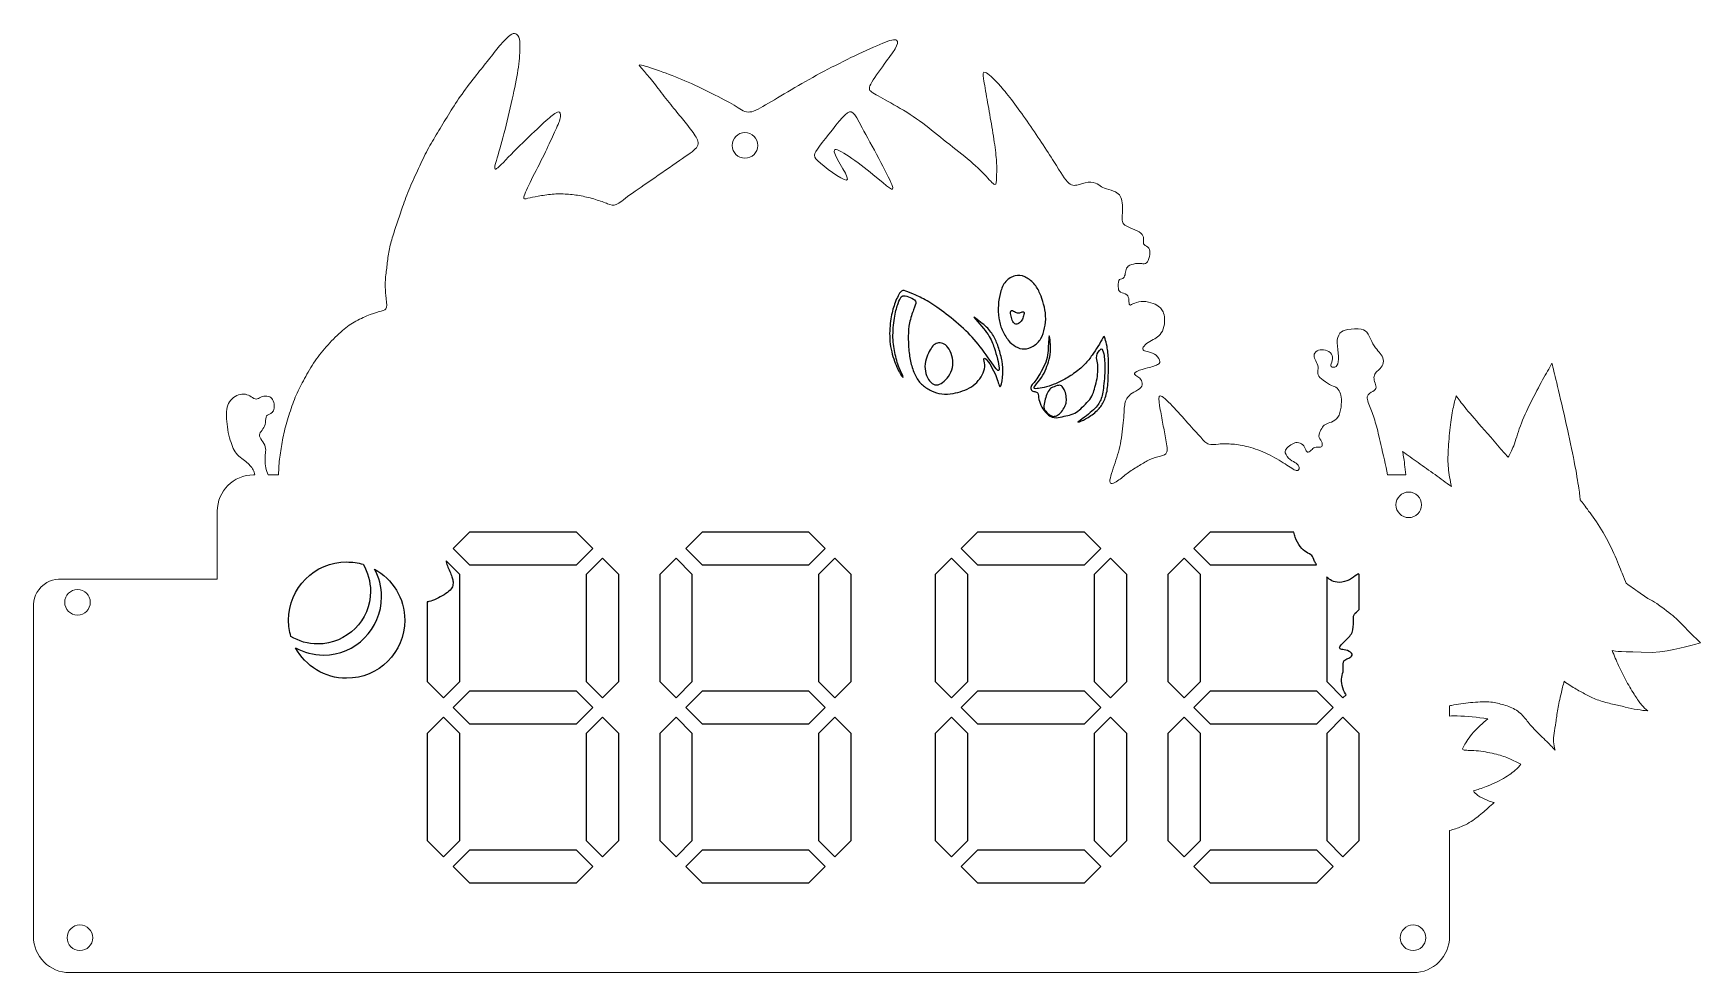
# Model space of a CAD drawing. Header units: millimetres. Extents: x -568 to -210, y -289 to -88.
import ezdxf

# ---------------------------------------------------------------- set-up
doc = ezdxf.new("R2010")
doc.units = ezdxf.units.MM
doc.header["$MEASUREMENT"] = 0
doc.layers.add('Layer 1', color=7, linetype='Continuous')

msp = doc.modelspace()

# ---------------------------------------------------------------- linework, layer by layer
at = {"layer": 'Layer 1', "color": 1, "lineweight": 9}
for centre in [(-415.3254, -111.6784), (-272.5754, -188.9284), (-558.8604, -209.8804), (-558.3514, -281.9794), (-271.6483, -281.9794)]:
    msp.add_ellipse(centre, major_axis=(0, 2.7501), ratio=0.99996364, dxfattribs=at)
for points, knots in [([(-568.3583, -216.5388), (-568.3583, -216.5388), (-568.3604, -211.8803), (-568.3604, -211.8803), (-568.3604, -211.8803), (-568.3615, -209.5469), (-568.302, -208.2383), (-566.6521, -206.5884), (-566.6521, -206.5884), (-565.0022, -204.9385), (-563.6931, -204.8802), (-561.3602, -204.8802), (-561.3602, -204.8802), (-561.3602, -204.8802), (-528.8005, -204.8802), (-528.8005, -204.8802), (-528.8005, -204.8802), (-528.8005, -204.8802), (-528.8004, -190.2608), (-528.8004, -190.2608), (-528.8004, -190.2608), (-528.8004, -185.9812), (-525.2984, -182.4775), (-521.0186, -182.479), (-521.0186, -182.479), (-521.0186, -182.479), (-520.7515, -182.4791), (-520.7515, -182.4791), (-520.7515, -182.4791), (-520.7816, -182.0893), (-520.8977, -181.7756), (-521.0792, -181.429), (-521.0792, -181.429), (-521.2607, -181.0824), (-521.5037, -180.7486), (-521.7706, -180.4526), (-521.7706, -180.4526), (-522.0378, -180.1564), (-522.3289, -179.8975), (-522.678, -179.619), (-522.678, -179.619), (-523.0269, -179.3404), (-523.4338, -179.042), (-523.8493, -178.7028), (-523.8493, -178.7028), (-524.2649, -178.3635), (-524.6893, -177.9831), (-524.9893, -177.5335), (-524.9893, -177.5335), (-525.2893, -177.0838), (-525.465, -176.5643), (-525.6788, -175.9676), (-525.6788, -175.9676), (-525.8924, -175.3709), (-526.1444, -174.6964), (-526.3151, -173.951), (-526.3151, -173.951), (-526.4858, -173.2058), (-526.5752, -172.3894), (-526.6683, -171.6063), (-526.6683, -171.6063), (-526.7614, -170.8228), (-526.8583, -170.0722), (-526.8554, -169.3861), (-526.8554, -169.3861), (-526.8528, -168.7002), (-526.7506, -168.0782), (-526.5467, -167.5311), (-526.5467, -167.5311), (-526.3428, -166.9838), (-526.0373, -166.5112), (-525.638, -166.1257), (-525.638, -166.1257), (-525.2387, -165.74), (-524.7456, -165.4414), (-524.2447, -165.2802), (-524.2447, -165.2802), (-523.7438, -165.1193), (-523.2347, -165.0957), (-522.7671, -165.1775), (-522.7671, -165.1775), (-522.2997, -165.2592), (-521.8739, -165.4464), (-521.4905, -165.6855), (-521.4905, -165.6855), (-521.1072, -165.9245), (-520.7663, -166.2156), (-520.4437, -166.2214), (-520.4437, -166.2214), (-520.121, -166.2272), (-519.8169, -165.9474), (-519.4271, -165.7676), (-519.4271, -165.7676), (-519.0373, -165.5873), (-518.5618, -165.5068), (-518.1338, -165.5544), (-518.1338, -165.5544), (-517.706, -165.6016), (-517.3254, -165.7771), (-517.0687, -166.0754), (-517.0687, -166.0754), (-516.8119, -166.3737), (-516.6786, -166.7952), (-516.6068, -167.2295), (-516.6068, -167.2295), (-516.535, -167.664), (-516.5247, -168.1116), (-516.6225, -168.4541), (-516.6225, -168.4541), (-516.7204, -168.7963), (-516.9267, -169.0335), (-517.1197, -169.182), (-517.1197, -169.182), (-517.3127, -169.3305), (-517.4927, -169.3907), (-517.7093, -169.4799), (-517.7093, -169.4799), (-517.9257, -169.5693), (-518.1788, -169.6879), (-518.2986, -170.0777), (-518.2986, -170.0777), (-518.4185, -170.4676), (-518.4051, -171.1289), (-518.5291, -171.6482), (-518.5291, -171.6482), (-518.6533, -172.1676), (-518.9152, -172.5451), (-519.1835, -172.892), (-519.1835, -172.892), (-519.4518, -173.2387), (-519.7269, -173.5549), (-519.7363, -173.9104), (-519.7363, -173.9104), (-519.7457, -174.2659), (-519.4895, -174.661), (-519.2041, -175.0924), (-519.2041, -175.0924), (-518.9186, -175.5238), (-518.6039, -175.9918), (-518.4721, -176.4563), (-518.4721, -176.4563), (-518.3403, -176.9206), (-518.3916, -177.3816), (-518.4425, -177.8425), (-518.4425, -177.8425), (-518.4936, -178.3032), (-518.5446, -178.7641), (-518.5394, -179.2877), (-518.5394, -179.2877), (-518.5341, -179.8114), (-518.4724, -180.3981), (-518.3661, -180.9431), (-518.3661, -180.9431), (-518.2643, -181.4656), (-518.1129, -182.0124), (-517.8592, -182.4832), (-517.8592, -182.4832), (-517.1162, -182.4816), (-516.3732, -182.4799), (-515.6302, -182.4783), (-515.6302, -182.4783), (-515.6205, -181.838), (-515.5932, -181.1779), (-515.5437, -180.5195), (-515.5437, -180.5195), (-515.4518, -179.3), (-515.2839, -178.0857), (-515.0877, -176.8546), (-515.0877, -176.8546), (-514.8912, -175.6235), (-514.6661, -174.3755), (-514.3617, -173.0997), (-514.3617, -173.0997), (-514.057, -171.824), (-513.6725, -170.5202), (-513.2472, -169.2079), (-513.2472, -169.2079), (-512.8219, -167.8957), (-512.3556, -166.5745), (-511.8242, -165.357), (-511.8242, -165.357), (-511.2927, -164.1397), (-510.6963, -163.0261), (-510.0273, -161.8008), (-510.0273, -161.8008), (-509.3584, -160.5754), (-508.6171, -159.238), (-507.7777, -158.008), (-507.7777, -158.008), (-506.9383, -156.7783), (-506.0009, -155.6559), (-504.9874, -154.5387), (-504.9874, -154.5387), (-503.9739, -153.4214), (-502.8844, -152.3092), (-501.8901, -151.4532), (-501.8901, -151.4532), (-500.8953, -150.597), (-499.9958, -149.9969), (-498.9887, -149.4487), (-498.9887, -149.4487), (-497.9817, -148.9006), (-496.8669, -148.4043), (-495.9067, -148.0375), (-495.9067, -148.0375), (-494.9464, -147.6708), (-494.1403, -147.4334), (-493.5326, -147.2711), (-493.5326, -147.2711), (-492.9248, -147.1084), (-492.5151, -147.0204), (-492.3976, -146.4705), (-492.3976, -146.4705), (-492.2801, -145.9203), (-492.4544, -144.908), (-492.5637, -143.8496), (-492.5637, -143.8496), (-492.6731, -142.7911), (-492.7171, -141.6866), (-492.6598, -140.6566), (-492.6598, -140.6566), (-492.6023, -139.6269), (-492.443, -138.6715), (-492.3235, -137.6817), (-492.3235, -137.6817), (-492.2037, -136.692), (-492.1236, -135.6678), (-491.9469, -134.6444), (-491.9469, -134.6444), (-491.7701, -133.6211), (-491.4968, -132.5986), (-491.1769, -131.5443), (-491.1769, -131.5443), (-490.8569, -130.4901), (-490.4899, -129.4044), (-490.1252, -128.3087), (-490.1252, -128.3087), (-489.7606, -127.213), (-489.3978, -126.1067), (-488.9515, -124.8434), (-488.9515, -124.8434), (-488.5049, -123.58), (-487.9743, -122.159), (-487.3859, -120.7584), (-487.3859, -120.7584), (-486.7975, -119.3574), (-486.1513, -117.976), (-485.5131, -116.6073), (-485.5131, -116.6073), (-484.8749, -115.2387), (-484.2448, -113.8821), (-483.5722, -112.6238), (-483.5722, -112.6238), (-482.8996, -111.3655), (-482.1847, -110.2052), (-481.4337, -108.9622), (-481.4337, -108.9622), (-480.6829, -107.7191), (-479.8962, -106.3935), (-479.103, -105.0987), (-479.103, -105.0987), (-478.3097, -103.8037), (-477.5098, -102.5394), (-476.5432, -101.1537), (-476.5432, -101.1537), (-475.5767, -99.768), (-474.4433, -98.2607), (-473.4505, -96.9981), (-473.4505, -96.9981), (-472.4575, -95.7352), (-471.6048, -94.7167), (-470.7794, -93.672), (-470.7794, -93.672), (-469.9538, -92.6272), (-469.1552, -91.556), (-468.3715, -90.6165), (-468.3715, -90.6165), (-467.5877, -89.6771), (-466.8183, -88.8693), (-466.2342, -88.3477), (-466.2342, -88.3477), (-465.6498, -87.8259), (-465.2505, -87.5902), (-464.8825, -87.6076), (-464.8825, -87.6076), (-464.5146, -87.6251), (-464.178, -87.8956), (-463.9739, -88.398), (-463.9739, -88.398), (-463.7695, -88.9006), (-463.6978, -89.6349), (-463.7199, -90.8288), (-463.7199, -90.8288), (-463.7422, -92.0225), (-463.8589, -93.6758), (-464.1393, -95.5137), (-464.1393, -95.5137), (-464.4195, -97.3522), (-464.8635, -99.3757), (-465.3952, -101.7391), (-465.3952, -101.7391), (-465.9273, -104.1026), (-466.5468, -106.8066), (-467.1568, -109.1547), (-467.1568, -109.1547), (-467.7669, -111.5029), (-468.3675, -113.4956), (-468.765, -114.8877), (-468.765, -114.8877), (-469.1627, -116.2799), (-469.3569, -117.0713), (-468.736, -116.6704), (-468.736, -116.6704), (-468.1151, -116.2693), (-466.6789, -114.6757), (-465.0263, -112.9928), (-465.0263, -112.9928), (-463.3737, -111.31), (-461.5045, -109.5378), (-460.0428, -108.1636), (-460.0428, -108.1636), (-458.581, -106.7895), (-457.5264, -105.8133), (-456.7563, -105.209), (-456.7563, -105.209), (-455.9863, -104.6045), (-455.5007, -104.3718), (-455.2293, -104.5384), (-455.2293, -104.5384), (-454.9578, -104.7051), (-454.9007, -105.2713), (-455.1398, -106.1043), (-455.1398, -106.1043), (-455.3785, -106.9376), (-455.9136, -108.0382), (-456.4976, -109.3095), (-456.4976, -109.3095), (-457.0818, -110.581), (-457.7148, -112.0238), (-458.5416, -113.7116), (-458.5416, -113.7116), (-459.3683, -115.3992), (-460.3889, -117.332), (-461.2383, -119.014), (-461.2383, -119.014), (-462.0877, -120.6959), (-462.7663, -122.1267), (-462.889, -122.7529), (-462.889, -122.7529), (-463.0117, -123.3791), (-462.5787, -123.2005), (-462.0017, -123.0444), (-462.0017, -123.0444), (-461.4245, -122.8886), (-460.7033, -122.7553), (-459.8059, -122.5947), (-459.8059, -122.5947), (-458.9084, -122.4344), (-457.8346, -122.2466), (-456.7718, -122.158), (-456.7718, -122.158), (-455.709, -122.069), (-454.6571, -122.079), (-453.625, -122.1467), (-453.625, -122.1467), (-452.593, -122.2145), (-451.5804, -122.3399), (-450.5425, -122.535), (-450.5425, -122.535), (-449.5046, -122.7299), (-448.4408, -122.9945), (-447.4546, -123.297), (-447.4546, -123.297), (-446.4686, -123.5995), (-445.5599, -123.9401), (-444.8599, -124.2075), (-444.8599, -124.2075), (-444.1598, -124.4751), (-443.6681, -124.6695), (-442.9903, -124.3849), (-442.9903, -124.3849), (-442.3122, -124.1), (-441.4478, -123.3359), (-440.0693, -122.3227), (-440.0693, -122.3227), (-438.6907, -121.3093), (-436.7981, -120.046), (-434.7351, -118.6286), (-434.7351, -118.6286), (-432.672, -117.2111), (-430.4384, -115.6392), (-428.7683, -114.4881), (-428.7683, -114.4881), (-427.0979, -113.337), (-425.9905, -112.6066), (-425.5879, -111.8882), (-425.5879, -111.8882), (-425.185, -111.1697), (-425.4865, -110.4631), (-426.039, -109.5856), (-426.039, -109.5856), (-426.5915, -108.7081), (-427.395, -107.6592), (-428.1831, -106.6823), (-428.1831, -106.6823), (-428.9711, -105.7054), (-429.744, -104.8), (-430.6175, -103.7234), (-430.6175, -103.7234), (-431.4914, -102.647), (-432.466, -101.3994), (-433.3405, -100.2697), (-433.3405, -100.2697), (-434.2149, -99.1396), (-434.9892, -98.1278), (-435.7018, -97.2522), (-435.7018, -97.2522), (-436.4145, -96.3767), (-437.0659, -95.6383), (-437.556, -95.1008), (-437.556, -95.1008), (-438.0464, -94.5633), (-438.3755, -94.2269), (-437.5681, -94.3963), (-437.5681, -94.3963), (-436.7604, -94.5657), (-434.8159, -95.2412), (-432.9805, -95.9076), (-432.9805, -95.9076), (-431.145, -96.5742), (-429.4184, -97.232), (-427.5252, -98.0682), (-427.5252, -98.0682), (-425.6319, -98.9045), (-423.5717, -99.9192), (-421.7553, -100.8468), (-421.7553, -100.8468), (-419.9388, -101.7745), (-418.3658, -102.6154), (-417.2076, -103.3203), (-417.2076, -103.3203), (-416.0495, -104.0249), (-415.3061, -104.5939), (-414.2785, -104.491), (-414.2785, -104.491), (-413.2508, -104.3884), (-411.9388, -103.6139), (-410.2867, -102.6275), (-410.2867, -102.6275), (-408.6345, -101.641), (-406.6425, -100.4421), (-404.6047, -99.2551), (-404.6047, -99.2551), (-402.5673, -98.0681), (-400.4843, -96.8928), (-398.3212, -95.7429), (-398.3212, -95.7429), (-396.1577, -94.5932), (-393.9138, -93.4689), (-391.6898, -92.4025), (-391.6898, -92.4025), (-389.4657, -91.3362), (-387.2613, -90.3274), (-385.6721, -89.697), (-385.6721, -89.697), (-384.0827, -89.0668), (-383.1085, -88.8148), (-382.7252, -89.0539), (-382.7252, -89.0539), (-382.3417, -89.2929), (-382.5493, -90.0233), (-383.0465, -90.9011), (-383.0465, -90.9011), (-383.5434, -91.779), (-384.3302, -92.8049), (-385.3766, -94.2182), (-385.3766, -94.2182), (-386.4228, -95.6318), (-387.7289, -97.4332), (-388.2727, -98.4924), (-388.2727, -98.4924), (-388.8167, -99.5518), (-388.5985, -99.8693), (-387.8026, -100.3838), (-387.8026, -100.3838), (-387.0065, -100.8986), (-385.6326, -101.6106), (-383.9411, -102.5545), (-383.9411, -102.5545), (-382.2496, -103.4982), (-380.2407, -104.674), (-378.4277, -105.9344), (-378.4277, -105.9344), (-376.6148, -107.1949), (-374.9977, -108.5404), (-373.2653, -109.9253), (-373.2653, -109.9253), (-371.5327, -111.3102), (-369.6846, -112.7346), (-368.045, -114.0859), (-368.045, -114.0859), (-366.4052, -115.4371), (-364.9741, -116.7153), (-363.8716, -117.8604), (-363.8716, -117.8604), (-362.769, -119.0055), (-361.9945, -120.0177), (-361.6133, -120.0965), (-361.6133, -120.0965), (-361.2324, -120.1755), (-361.2444, -119.3211), (-361.2227, -118.524), (-361.2227, -118.524), (-361.201, -117.7265), (-361.1455, -116.9861), (-361.1802, -115.9761), (-361.1802, -115.9761), (-361.215, -114.9659), (-361.3396, -113.6859), (-361.542, -112.144), (-361.542, -112.144), (-361.7443, -110.6021), (-362.0243, -108.7983), (-362.3283, -107.032), (-362.3283, -107.032), (-362.6324, -105.2655), (-362.9607, -103.5365), (-363.2618, -101.8337), (-363.2618, -101.8337), (-363.5629, -100.1309), (-363.837, -98.4544), (-363.9961, -97.3638), (-363.9961, -97.3638), (-364.1552, -96.2734), (-364.1991, -95.7685), (-363.6374, -95.9907), (-363.6374, -95.9907), (-363.0756, -96.2129), (-361.9077, -97.1621), (-360.3172, -98.9844), (-360.3172, -98.9844), (-358.7263, -100.8068), (-356.7124, -103.5024), (-354.6371, -106.4846), (-354.6371, -106.4846), (-352.5617, -109.467), (-350.4248, -112.7362), (-348.902, -115.1406), (-348.902, -115.1406), (-347.379, -117.5453), (-346.47, -119.0856), (-345.6696, -119.7707), (-345.6696, -119.7707), (-344.8692, -120.4559), (-344.1772, -120.2858), (-343.3792, -120.0611), (-343.3792, -120.0611), (-342.5814, -119.8363), (-341.6773, -119.5567), (-340.9458, -119.571), (-340.9458, -119.571), (-340.2144, -119.5854), (-339.6553, -119.8941), (-339.2325, -120.1675), (-339.2325, -120.1675), (-338.8096, -120.4409), (-338.5226, -120.6793), (-337.9859, -120.8853), (-337.9859, -120.8853), (-337.4489, -121.0913), (-336.6618, -121.2654), (-336.0693, -121.4809), (-336.0693, -121.4809), (-335.4768, -121.6965), (-335.0786, -121.9539), (-334.8029, -122.2911), (-334.8029, -122.2911), (-334.527, -122.6283), (-334.373, -123.0449), (-334.2749, -123.6024), (-334.2749, -123.6024), (-334.1768, -124.1597), (-334.1341, -124.8576), (-334.1362, -125.4471), (-334.1362, -125.4471), (-334.1382, -126.0369), (-334.1849, -126.5182), (-334.2088, -127.0053), (-334.2088, -127.0053), (-334.2327, -127.4924), (-334.2342, -127.9853), (-334.0506, -128.3423), (-334.0506, -128.3423), (-333.8669, -128.6992), (-333.498, -128.9201), (-332.9297, -129.1729), (-332.9297, -129.1729), (-332.3611, -129.4258), (-331.5931, -129.7109), (-330.9888, -130.0311), (-330.9888, -130.0311), (-330.3845, -130.3513), (-329.944, -130.7066), (-329.7412, -131.1022), (-329.7412, -131.1022), (-329.5386, -131.4979), (-329.5735, -131.934), (-329.612, -132.2528), (-329.612, -132.2528), (-329.6508, -132.5719), (-329.6932, -132.7738), (-329.4643, -132.9924), (-329.4643, -132.9924), (-329.2353, -133.2109), (-328.7348, -133.4464), (-328.4794, -133.7879), (-328.4794, -133.7879), (-328.2239, -134.1294), (-328.2137, -134.5771), (-328.2858, -135.1388), (-328.2858, -135.1388), (-328.3581, -135.7006), (-328.5132, -136.3767), (-328.769, -136.7315), (-328.769, -136.7315), (-329.0248, -137.0863), (-329.3817, -137.1201), (-329.7291, -137.0983), (-329.7291, -137.0983), (-330.0767, -137.0764), (-330.4147, -136.9988), (-330.9317, -137.035), (-330.9317, -137.035), (-331.4488, -137.0709), (-332.1454, -137.2203), (-332.5898, -137.4443), (-332.5898, -137.4443), (-333.0345, -137.6683), (-333.2276, -137.9669), (-333.3439, -138.3237), (-333.3439, -138.3237), (-333.46, -138.6808), (-333.4994, -139.0962), (-333.5907, -139.4695), (-333.5907, -139.4695), (-333.6821, -139.8425), (-333.8253, -140.173), (-334.0886, -140.2938), (-334.0886, -140.2938), (-334.352, -140.4147), (-334.7353, -140.3255), (-334.9128, -140.6956), (-334.9128, -140.6956), (-335.0905, -141.0659), (-335.0625, -141.8954), (-335.0082, -142.3978), (-335.0082, -142.3978), (-334.9539, -142.9004), (-334.8734, -143.076), (-334.5302, -143.2272), (-334.5302, -143.2272), (-334.1871, -143.3785), (-333.5813, -143.5056), (-333.2348, -143.7739), (-333.2348, -143.7739), (-332.8878, -144.0422), (-332.7998, -144.4519), (-332.7669, -144.9056), (-332.7669, -144.9056), (-332.7339, -145.359), (-332.7555, -145.8564), (-332.5815, -145.9689), (-332.5815, -145.9689), (-332.4074, -146.0817), (-332.0374, -145.8092), (-331.5165, -145.5904), (-331.5165, -145.5904), (-330.9959, -145.3716), (-330.3244, -145.206), (-329.6156, -145.2146), (-329.6156, -145.2146), (-328.9068, -145.2231), (-328.1607, -145.4058), (-327.5536, -145.6397), (-327.5536, -145.6397), (-326.9463, -145.8736), (-326.478, -146.1588), (-326.1665, -146.4132), (-326.1665, -146.4132), (-325.8548, -146.6677), (-325.6995, -146.8915), (-325.537, -147.1994), (-325.537, -147.1994), (-325.3746, -147.5072), (-325.2048, -147.8993), (-325.1286, -148.5042), (-325.1286, -148.5042), (-325.0523, -149.1091), (-325.0697, -149.927), (-325.2302, -150.6254), (-325.2302, -150.6254), (-325.3909, -151.3241), (-325.6952, -151.9036), (-326.0344, -152.3192), (-326.0344, -152.3192), (-326.3736, -152.7346), (-326.7482, -152.9865), (-327.1884, -153.2309), (-327.1884, -153.2309), (-327.6286, -153.4752), (-328.1348, -153.7125), (-328.6027, -154.0271), (-328.6027, -154.0271), (-329.0707, -154.3418), (-329.5009, -154.734), (-329.6793, -155.0508), (-329.6793, -155.0508), (-329.8577, -155.3675), (-329.7844, -155.609), (-329.5707, -155.756), (-329.5707, -155.756), (-329.357, -155.9029), (-329.003, -155.9554), (-328.5063, -156.0738), (-328.5063, -156.0738), (-328.0098, -156.1921), (-327.3703, -156.3762), (-326.9006, -156.7681), (-326.9006, -156.7681), (-326.4309, -157.1602), (-326.1307, -157.7598), (-326.0946, -158.1269), (-326.0946, -158.1269), (-326.0588, -158.4942), (-326.287, -158.629), (-326.5971, -158.7812), (-326.5971, -158.7812), (-326.9072, -158.9333), (-327.2992, -159.1033), (-327.7125, -159.224), (-327.7125, -159.224), (-328.1257, -159.3449), (-328.5602, -159.4166), (-329.2866, -159.6261), (-329.2866, -159.6261), (-330.0127, -159.8356), (-331.0308, -160.1825), (-331.409, -160.4672), (-331.409, -160.4672), (-331.7871, -160.7518), (-331.5251, -160.974), (-331.2516, -161.151), (-331.2516, -161.151), (-330.9779, -161.3279), (-330.6926, -161.4596), (-330.4322, -161.7252), (-330.4322, -161.7252), (-330.1718, -161.9904), (-329.9359, -162.3897), (-329.9014, -162.8), (-329.9014, -162.8), (-329.8669, -163.2104), (-330.0335, -163.6319), (-330.4621, -163.9809), (-330.4621, -163.9809), (-330.8907, -164.3299), (-331.5812, -164.6066), (-332.0593, -164.9235), (-332.0593, -164.9235), (-332.5377, -165.2403), (-332.8038, -165.5974), (-333.0423, -165.8842), (-333.0423, -165.8842), (-333.2806, -166.171), (-333.4912, -166.3877), (-333.6204, -167.1331), (-333.6204, -167.1331), (-333.7497, -167.8785), (-333.7976, -169.1529), (-333.9237, -170.7114), (-333.9237, -170.7114), (-334.0496, -172.2702), (-334.2541, -174.1138), (-334.5922, -175.7823), (-334.5922, -175.7823), (-334.9303, -177.4508), (-335.4024, -178.9447), (-335.9192, -180.4802), (-335.9192, -180.4802), (-336.4359, -182.0157), (-336.9971, -183.593), (-336.8088, -184.1204), (-336.8088, -184.1204), (-336.6207, -184.6477), (-335.6832, -184.1252), (-334.9204, -183.5865), (-334.9204, -183.5865), (-334.1577, -183.048), (-333.5697, -182.4932), (-332.8377, -181.9613), (-332.8377, -181.9613), (-332.1056, -181.4293), (-331.2295, -180.9198), (-330.4513, -180.4529), (-330.4513, -180.4529), (-329.6732, -179.9861), (-328.993, -179.5615), (-328.2419, -179.2183), (-328.2419, -179.2183), (-327.4909, -178.8751), (-326.6688, -178.6129), (-325.9872, -178.4453), (-325.9872, -178.4453), (-325.3055, -178.2775), (-324.7641, -178.2042), (-324.6027, -177.559), (-324.6027, -177.559), (-324.4412, -176.9137), (-324.6596, -175.6965), (-324.8749, -174.5432), (-324.8749, -174.5432), (-325.0904, -173.3897), (-325.3027, -172.2998), (-325.5204, -171.1362), (-325.5204, -171.1362), (-325.738, -169.9724), (-325.9607, -168.7349), (-326.1468, -167.6179), (-326.1468, -167.6179), (-326.3329, -166.501), (-326.4825, -165.5047), (-326.0325, -165.5046), (-326.0325, -165.5046), (-325.5828, -165.5044), (-324.5335, -166.5005), (-323.4265, -167.6662), (-323.4265, -167.6662), (-322.3193, -168.8319), (-321.1545, -170.1671), (-320.084, -171.3621), (-320.084, -171.3621), (-319.0134, -172.5568), (-318.0374, -173.6115), (-317.3218, -174.4005), (-317.3218, -174.4005), (-316.6061, -175.1896), (-316.1509, -175.7131), (-315.5855, -175.9023), (-315.5855, -175.9023), (-315.02, -176.0918), (-314.3442, -175.9466), (-313.4598, -175.8746), (-313.4598, -175.8746), (-312.5755, -175.8027), (-311.4828, -175.8038), (-310.4155, -175.8854), (-310.4155, -175.8854), (-309.3482, -175.9672), (-308.3066, -176.1293), (-307.0425, -176.4792), (-307.0425, -176.4792), (-305.7784, -176.8291), (-304.2918, -177.3671), (-302.9084, -178.0235), (-302.9084, -178.0235), (-301.5251, -178.68), (-300.2447, -179.4551), (-299.1752, -180.1467), (-299.1752, -180.1467), (-298.1054, -180.8384), (-297.2466, -181.4467), (-296.7521, -181.5547), (-296.7521, -181.5547), (-296.2575, -181.6629), (-296.1275, -181.2707), (-296.1714, -180.916), (-296.1714, -180.916), (-296.2153, -180.5612), (-296.4335, -180.2437), (-296.7758, -179.996), (-296.7758, -179.996), (-297.1181, -179.7481), (-297.5851, -179.5697), (-298.0525, -179.188), (-298.0525, -179.188), (-298.52, -178.8065), (-298.9885, -178.2213), (-299.126, -177.7795), (-299.126, -177.7795), (-299.2637, -177.3379), (-299.0707, -177.0392), (-298.7629, -176.7268), (-298.7629, -176.7268), (-298.4549, -176.4144), (-298.0322, -176.088), (-297.6514, -175.867), (-297.6514, -175.867), (-297.2702, -175.646), (-296.9309, -175.5304), (-296.5403, -175.5536), (-296.5403, -175.5536), (-296.1497, -175.5769), (-295.7077, -175.7391), (-295.3872, -176.0345), (-295.3872, -176.0345), (-295.0668, -176.3299), (-294.8677, -176.7587), (-294.7112, -177.0892), (-294.7112, -177.0892), (-294.5545, -177.4198), (-294.4401, -177.6522), (-294.2127, -177.6141), (-294.2127, -177.6141), (-293.9854, -177.5761), (-293.6445, -177.2674), (-293.3667, -177.0149), (-293.3667, -177.0149), (-293.0887, -176.7626), (-292.8737, -176.5664), (-292.4861, -176.526), (-292.4861, -176.526), (-292.0984, -176.4856), (-291.5381, -176.6011), (-291.3004, -176.411), (-291.3004, -176.411), (-291.0628, -176.2207), (-291.1478, -175.7246), (-291.3446, -175.3062), (-291.3446, -175.3062), (-291.5414, -174.8879), (-291.8503, -174.5473), (-291.8849, -174.1369), (-291.8849, -174.1369), (-291.9194, -173.7266), (-291.6795, -173.2464), (-291.4594, -172.8243), (-291.4594, -172.8243), (-291.2394, -172.4024), (-291.0392, -172.0378), (-290.7386, -171.7914), (-290.7386, -171.7914), (-290.4382, -171.5448), (-290.0371, -171.4159), (-289.5567, -171.2591), (-289.5567, -171.2591), (-289.0762, -171.1028), (-288.5158, -170.9179), (-288.0968, -170.4747), (-288.0968, -170.4747), (-287.6779, -170.0312), (-287.4001, -169.3288), (-287.2365, -168.5442), (-287.2365, -168.5442), (-287.073, -167.7592), (-287.0235, -166.8916), (-287.0572, -166.2349), (-287.0572, -166.2349), (-287.0911, -165.5779), (-287.2083, -165.1317), (-287.4051, -164.7134), (-287.4051, -164.7134), (-287.602, -164.295), (-287.8787, -163.9044), (-288.2393, -163.6713), (-288.2393, -163.6713), (-288.6, -163.438), (-289.0448, -163.362), (-289.6118, -163.066), (-289.6118, -163.066), (-290.1787, -162.7699), (-290.868, -162.2537), (-291.3442, -161.8311), (-291.3442, -161.8311), (-291.8205, -161.4085), (-292.0841, -161.0793), (-292.1391, -160.6734), (-292.1391, -160.6734), (-292.1941, -160.2674), (-292.0406, -159.7845), (-292.0759, -159.3209), (-292.0759, -159.3209), (-292.1111, -158.857), (-292.3351, -158.4125), (-292.5501, -158.0087), (-292.5501, -158.0087), (-292.7652, -157.605), (-292.9718, -157.2423), (-292.9463, -156.8619), (-292.9463, -156.8619), (-292.9209, -156.4816), (-292.6634, -156.0835), (-292.2845, -155.8524), (-292.2845, -155.8524), (-291.9057, -155.6209), (-291.4055, -155.5566), (-290.8766, -155.6251), (-290.8766, -155.6251), (-290.3476, -155.6938), (-289.7901, -155.8953), (-289.428, -156.2354), (-289.428, -156.2354), (-289.0658, -156.5755), (-288.8988, -157.0538), (-288.9535, -157.5476), (-288.9535, -157.5476), (-289.0083, -158.0412), (-289.2848, -158.5505), (-289.3235, -158.8694), (-289.3235, -158.8694), (-289.3621, -159.1884), (-289.1629, -159.3171), (-288.8873, -159.3542), (-288.8873, -159.3542), (-288.6116, -159.3914), (-288.2589, -159.3374), (-288.0074, -158.962), (-288.0074, -158.962), (-287.756, -158.5865), (-287.6055, -157.8902), (-287.6569, -157.0014), (-287.6569, -157.0014), (-287.7084, -156.1128), (-287.9618, -155.0317), (-287.9724, -154.1343), (-287.9724, -154.1343), (-287.9829, -153.2368), (-287.7504, -152.5226), (-287.379, -152.0573), (-287.379, -152.0573), (-287.0077, -151.592), (-286.497, -151.3753), (-285.6487, -151.2362), (-285.6487, -151.2362), (-284.8001, -151.0968), (-283.6135, -151.0351), (-282.8354, -151.1679), (-282.8354, -151.1679), (-282.0571, -151.3009), (-281.6867, -151.6285), (-281.3293, -152.2211), (-281.3293, -152.2211), (-280.9716, -152.8137), (-280.6268, -153.6713), (-280.2686, -154.3172), (-280.2686, -154.3172), (-279.9103, -154.9633), (-279.5387, -155.3977), (-279.1962, -155.7955), (-279.1962, -155.7955), (-278.8539, -156.1933), (-278.5405, -156.5547), (-278.3188, -156.9891), (-278.3188, -156.9891), (-278.0971, -157.4233), (-277.9664, -157.931), (-278.0483, -158.3985), (-278.0483, -158.3985), (-278.1302, -158.8658), (-278.4241, -159.2931), (-278.7298, -159.6157), (-278.7298, -159.6157), (-279.0355, -159.9384), (-279.3529, -160.1567), (-279.5854, -160.4206), (-279.5854, -160.4206), (-279.8178, -160.6849), (-279.9656, -160.9949), (-280.0225, -161.3285), (-280.0225, -161.3285), (-280.0796, -161.6622), (-280.0457, -162.0191), (-279.925, -162.4324), (-279.925, -162.4324), (-279.8041, -162.8454), (-279.5962, -163.3154), (-279.6055, -163.6705), (-279.6055, -163.6705), (-279.6149, -164.0261), (-279.8417, -164.2677), (-280.2879, -164.5346), (-280.2879, -164.5346), (-280.734, -164.8018), (-281.3994, -165.0949), (-281.4974, -165.7369), (-281.4974, -165.7369), (-281.5951, -166.3792), (-281.1252, -167.3711), (-280.7189, -168.3656), (-280.7189, -168.3656), (-280.3127, -169.3602), (-279.97, -170.358), (-279.6348, -171.5713), (-279.6348, -171.5713), (-279.2994, -172.7847), (-278.9712, -174.2139), (-278.5603, -175.9789), (-278.5603, -175.9789), (-278.0541, -178.1532), (-277.5603, -180.3197), (-277.1309, -182.5112), (-277.1309, -182.5112), (-275.7995, -182.497), (-274.5017, -182.487), (-273.2318, -182.4822), (-273.2318, -182.4822), (-273.3036, -181.6463), (-273.3816, -180.9041), (-273.4545, -180.2963), (-273.4545, -180.2963), (-273.6284, -178.8448), (-273.7729, -178.159), (-273.9173, -177.4732), (-273.9173, -177.4732), (-272.8237, -178.2455), (-271.7298, -179.0178), (-270.5565, -179.8484), (-270.5565, -179.8484), (-269.3832, -180.6791), (-268.1301, -181.5681), (-266.9259, -182.4384), (-266.9259, -182.4384), (-265.7214, -183.3087), (-264.5655, -184.1606), (-263.4096, -185.0123), (-263.4096, -185.0123), (-263.6663, -183.6532), (-263.9229, -182.2939), (-264.0466, -181.0231), (-264.0466, -181.0231), (-264.1702, -179.7521), (-264.1608, -178.5692), (-264.0782, -177.0993), (-264.0782, -177.0993), (-263.9957, -175.6295), (-263.8402, -173.8725), (-263.6608, -172.3194), (-263.6608, -172.3194), (-263.4815, -170.7661), (-263.2782, -169.4166), (-263.0589, -168.3145), (-263.0589, -168.3145), (-262.8395, -167.2124), (-262.604, -166.3573), (-262.3684, -165.5024), (-262.3684, -165.5024), (-261.8212, -166.2501), (-261.2742, -166.9978), (-260.4438, -168.0212), (-260.4438, -168.0212), (-259.6133, -169.0445), (-258.4992, -170.3437), (-256.9106, -172.1681), (-256.9106, -172.1681), (-255.3217, -173.9925), (-253.2579, -176.3422), (-251.1942, -178.6919), (-251.1942, -178.6919), (-250.802, -178.0084), (-250.4095, -177.3248), (-250.0038, -176.2201), (-250.0038, -176.2201), (-249.5981, -175.1153), (-249.179, -173.5893), (-248.5747, -171.9676), (-248.5747, -171.9676), (-247.9704, -170.3459), (-247.1811, -168.6284), (-246.326, -166.9083), (-246.326, -166.9083), (-245.4708, -165.1884), (-244.5496, -163.4657), (-243.78, -162.0652), (-243.78, -162.0652), (-243.0104, -160.6646), (-242.3922, -159.5857), (-241.774, -158.5068), (-241.774, -158.5068), (-241.5051, -159.5925), (-241.2362, -160.6785), (-240.7568, -162.6886), (-240.7568, -162.6886), (-240.2775, -164.6985), (-239.5876, -167.6329), (-238.9338, -170.5164), (-238.9338, -170.5164), (-238.28, -173.3998), (-237.6624, -176.2325), (-237.1716, -178.7196), (-237.1716, -178.7196), (-236.6807, -181.2068), (-236.317, -183.3488), (-236.0897, -184.8135), (-236.0897, -184.8135), (-235.8622, -186.2783), (-235.7714, -187.0661), (-235.6805, -187.8538), (-235.6805, -187.8538), (-235.1694, -188.5393), (-234.658, -189.2249), (-233.8914, -190.2644), (-233.8914, -190.2644), (-233.1247, -191.3039), (-232.1027, -192.6975), (-231.123, -194.2972), (-231.123, -194.2972), (-230.1431, -195.8971), (-229.2051, -197.7033), (-228.4477, -199.3753), (-228.4477, -199.3753), (-227.6902, -201.0473), (-227.113, -202.5852), (-226.7, -203.6336), (-226.7, -203.6336), (-226.2869, -204.682), (-226.0381, -205.2411), (-225.7893, -205.8001), (-225.7893, -205.8001), (-224.9616, -206.396), (-224.1338, -206.992), (-222.8274, -207.9107), (-222.8274, -207.9107), (-219.8004, -210.0398), (-220.504, -209.1581), (-217.6556, -211.2753), (-217.6556, -211.2753), (-214.6101, -213.5391), (-214.5549, -214.0088), (-209.7979, -218.6108), (-209.7979, -218.6108), (-212.3991, -219.3629), (-215.6382, -220.2426), (-220.245, -220.6757), (-220.245, -220.6757), (-227.2137, -220.4094), (-227.9638, -220.537), (-228.8386, -220.2566), (-228.8386, -220.2566), (-228.3933, -221.3173), (-227.9479, -222.3784), (-227.4393, -223.4914), (-227.4393, -223.4914), (-226.9305, -224.6042), (-226.3583, -225.7694), (-225.7403, -226.8874), (-225.7403, -226.8874), (-225.1223, -228.0053), (-224.458, -229.076), (-223.921, -229.9218), (-223.921, -229.9218), (-223.3838, -230.7676), (-222.9734, -231.3888), (-222.5309, -231.9016), (-222.5309, -231.9016), (-222.0884, -232.4145), (-221.6134, -232.8195), (-221.1386, -233.2242), (-221.1386, -233.2242), (-221.8691, -233.1476), (-222.6, -233.0709), (-223.4261, -232.9297), (-223.4261, -232.9297), (-224.2525, -232.7884), (-225.1745, -232.5826), (-226.0529, -232.3842), (-226.0529, -232.3842), (-226.9315, -232.1859), (-227.7667, -231.995), (-228.7259, -231.7656), (-228.7259, -231.7656), (-229.6852, -231.5362), (-230.7689, -231.2683), (-231.7071, -230.9359), (-231.7071, -230.9359), (-232.6452, -230.6035), (-233.4382, -230.2061), (-234.2149, -229.8151), (-234.2149, -229.8151), (-234.9915, -229.4242), (-235.7523, -229.0394), (-236.5737, -228.5477), (-236.5737, -228.5477), (-237.3952, -228.0561), (-238.2778, -227.4577), (-239.1603, -226.8593), (-239.1603, -226.8593), (-239.3735, -227.7041), (-239.5868, -228.5494), (-239.8298, -229.5683), (-239.8298, -229.5683), (-240.0728, -230.5871), (-240.3456, -231.7803), (-240.5302, -232.8401), (-240.5302, -232.8401), (-240.7148, -233.9), (-240.8113, -234.827), (-240.9376, -235.6868), (-240.9376, -235.6868), (-241.0639, -236.5466), (-241.22, -237.3394), (-241.3278, -238.0301), (-241.3278, -238.0301), (-241.4355, -238.7211), (-241.4948, -239.3102), (-241.4499, -239.8928), (-241.4499, -239.8928), (-241.4049, -240.4755), (-241.2554, -241.0521), (-241.1061, -241.6284), (-241.1061, -241.6284), (-241.7307, -240.986), (-242.3556, -240.3435), (-243.2108, -239.5052), (-243.2108, -239.5052), (-244.0659, -238.6669), (-245.1518, -237.633), (-245.9159, -236.7993), (-245.9159, -236.7993), (-246.6802, -235.9655), (-247.1227, -235.3321), (-247.6796, -234.6825), (-247.6796, -234.6825), (-248.2366, -234.033), (-248.9081, -233.3672), (-249.741, -232.8871), (-249.741, -232.8871), (-250.5741, -232.4067), (-251.5692, -232.1116), (-252.4775, -231.8462), (-252.4775, -231.8462), (-253.3858, -231.5808), (-254.2079, -231.3449), (-255.3331, -231.2771), (-255.3331, -231.2771), (-256.4583, -231.2093), (-257.8873, -231.3093), (-259.2849, -231.4492), (-259.2849, -231.4492), (-260.6826, -231.5891), (-262.0493, -231.7686), (-263.3599, -232.0439), (-263.3599, -232.0439), (-263.5074, -232.0749), (-263.6542, -232.1071), (-263.8007, -232.1404), (-263.8007, -232.1404), (-263.8007, -232.1404), (-263.8007, -234.3229), (-263.8007, -234.3229), (-263.8007, -234.3229), (-263.2659, -234.3002), (-262.7294, -234.2927), (-262.1906, -234.3007), (-262.1906, -234.3007), (-260.0183, -234.333), (-257.8089, -234.6151), (-255.5998, -234.8975), (-255.5998, -234.8975), (-256.6856, -235.8424), (-257.7715, -236.7874), (-258.6608, -237.8244), (-258.6608, -237.8244), (-259.55, -238.8614), (-260.2428, -239.9905), (-260.6491, -240.6602), (-260.6491, -240.6602), (-261.0553, -241.33), (-261.1753, -241.5406), (-260.6358, -241.6337), (-260.6358, -241.6337), (-260.0964, -241.7267), (-258.8976, -241.7025), (-257.5929, -241.8331), (-257.5929, -241.8331), (-256.2882, -241.9637), (-254.8774, -242.2492), (-253.7308, -242.5437), (-253.7308, -242.5437), (-252.5841, -242.8383), (-251.7013, -243.1418), (-250.8665, -243.5028), (-250.8665, -243.5028), (-250.0314, -243.8637), (-249.2441, -244.2823), (-248.4567, -244.7008), (-248.4567, -244.7008), (-248.76, -245.0758), (-249.0632, -245.4509), (-249.733, -246.0153), (-249.733, -246.0153), (-250.403, -246.5797), (-251.4398, -247.3336), (-252.6538, -247.9965), (-252.6538, -247.9965), (-253.8676, -248.6593), (-255.2589, -249.2315), (-256.2935, -249.623), (-256.2935, -249.623), (-257.328, -250.0146), (-258.0061, -250.2261), (-258.6841, -250.4374), (-258.6841, -250.4374), (-258.4485, -250.7407), (-258.2131, -251.0441), (-257.6915, -251.3958), (-257.6915, -251.3958), (-257.1699, -251.7477), (-256.3622, -252.148), (-255.7313, -252.4126), (-255.7313, -252.4126), (-255.1003, -252.6774), (-254.6462, -252.8066), (-254.192, -252.9358), (-254.192, -252.9358), (-254.5907, -253.272), (-254.9895, -253.6084), (-255.6283, -254.1706), (-255.6283, -254.1706), (-256.2671, -254.7328), (-257.1461, -255.5211), (-258.0889, -256.231), (-258.0889, -256.231), (-259.0318, -256.9407), (-260.0388, -257.5723), (-261.262, -258.0855), (-261.262, -258.0855), (-262.0644, -258.4222), (-262.9601, -258.708), (-263.8007, -258.9022), (-263.8007, -258.9022), (-263.8007, -258.9022), (-263.8007, -281.6972), (-263.8007, -281.6972), (-263.8007, -281.6972), (-263.8007, -285.9768), (-267.3025, -289.479), (-271.5825, -289.479), (-271.5825, -289.479), (-271.5825, -289.479), (-556.4306, -289.479), (-556.4306, -289.479), (-556.4306, -289.479), (-556.4306, -289.479), (-560.5601, -289.479), (-560.5601, -289.479), (-560.5601, -289.479), (-564.8401, -289.479), (-568.3419, -285.9771), (-568.3419, -281.6972), (-568.3419, -281.6972), (-568.3419, -281.6972), (-568.3419, -276.5384), (-568.3419, -276.5384), (-568.3419, -276.5384), (-568.3419, -276.5384), (-568.3583, -216.5388), (-568.3583, -216.5388)], [0, 0, 0, 0, 0.00273973, 0.00273973, 0.00273973, 0.00273973, 0.00547945, 0.00547945, 0.00547945, 0.00547945, 0.00821918, 0.00821918, 0.00821918, 0.00821918, 0.0109589, 0.0109589, 0.0109589, 0.0109589, 0.01369863, 0.01369863, 0.01369863, 0.01369863, 0.01643836, 0.01643836, 0.01643836, 0.01643836, 0.01917808, 0.01917808, 0.01917808, 0.01917808, 0.02191781, 0.02191781, 0.02191781, 0.02191781, 0.02465753, 0.02465753, 0.02465753, 0.02465753, 0.02739726, 0.02739726, 0.02739726, 0.02739726, 0.03013699, 0.03013699, 0.03013699, 0.03013699, 0.03287671, 0.03287671, 0.03287671, 0.03287671, 0.03561644, 0.03561644, 0.03561644, 0.03561644, 0.03835616, 0.03835616, 0.03835616, 0.03835616, 0.04109589, 0.04109589, 0.04109589, 0.04109589, 0.04383562, 0.04383562, 0.04383562, 0.04383562, 0.04657534, 0.04657534, 0.04657534, 0.04657534, 0.04931507, 0.04931507, 0.04931507, 0.04931507, 0.05205479, 0.05205479, 0.05205479, 0.05205479, 0.05479452, 0.05479452, 0.05479452, 0.05479452, 0.05753425, 0.05753425, 0.05753425, 0.05753425, 0.06027397, 0.06027397, 0.06027397, 0.06027397, 0.0630137, 0.0630137, 0.0630137, 0.0630137, 0.06575342, 0.06575342, 0.06575342, 0.06575342, 0.06849315, 0.06849315, 0.06849315, 0.06849315, 0.07123288, 0.07123288, 0.07123288, 0.07123288, 0.0739726, 0.0739726, 0.0739726, 0.0739726, 0.07671233, 0.07671233, 0.07671233, 0.07671233, 0.07945205, 0.07945205, 0.07945205, 0.07945205, 0.08219178, 0.08219178, 0.08219178, 0.08219178, 0.08493151, 0.08493151, 0.08493151, 0.08493151, 0.08767123, 0.08767123, 0.08767123, 0.08767123, 0.09041096, 0.09041096, 0.09041096, 0.09041096, 0.09315068, 0.09315068, 0.09315068, 0.09315068, 0.09589041, 0.09589041, 0.09589041, 0.09589041, 0.09863014, 0.09863014, 0.09863014, 0.09863014, 0.10136986, 0.10136986, 0.10136986, 0.10136986, 0.10410959, 0.10410959, 0.10410959, 0.10410959, 0.10684932, 0.10684932, 0.10684932, 0.10684932, 0.10958904, 0.10958904, 0.10958904, 0.10958904, 0.11232877, 0.11232877, 0.11232877, 0.11232877, 0.11506849, 0.11506849, 0.11506849, 0.11506849, 0.11780822, 0.11780822, 0.11780822, 0.11780822, 0.12054795, 0.12054795, 0.12054795, 0.12054795, 0.12328767, 0.12328767, 0.12328767, 0.12328767, 0.1260274, 0.1260274, 0.1260274, 0.1260274, 0.12876712, 0.12876712, 0.12876712, 0.12876712, 0.13150685, 0.13150685, 0.13150685, 0.13150685, 0.13424658, 0.13424658, 0.13424658, 0.13424658, 0.1369863, 0.1369863, 0.1369863, 0.1369863, 0.13972603, 0.13972603, 0.13972603, 0.13972603, 0.14246575, 0.14246575, 0.14246575, 0.14246575, 0.14520548, 0.14520548, 0.14520548, 0.14520548, 0.14794521, 0.14794521, 0.14794521, 0.14794521, 0.15068493, 0.15068493, 0.15068493, 0.15068493, 0.15342466, 0.15342466, 0.15342466, 0.15342466, 0.15616438, 0.15616438, 0.15616438, 0.15616438, 0.15890411, 0.15890411, 0.15890411, 0.15890411, 0.16164384, 0.16164384, 0.16164384, 0.16164384, 0.16438356, 0.16438356, 0.16438356, 0.16438356, 0.16712329, 0.16712329, 0.16712329, 0.16712329, 0.16986301, 0.16986301, 0.16986301, 0.16986301, 0.17260274, 0.17260274, 0.17260274, 0.17260274, 0.17534247, 0.17534247, 0.17534247, 0.17534247, 0.17808219, 0.17808219, 0.17808219, 0.17808219, 0.18082192, 0.18082192, 0.18082192, 0.18082192, 0.18356164, 0.18356164, 0.18356164, 0.18356164, 0.18630137, 0.18630137, 0.18630137, 0.18630137, 0.1890411, 0.1890411, 0.1890411, 0.1890411, 0.19178082, 0.19178082, 0.19178082, 0.19178082, 0.19452055, 0.19452055, 0.19452055, 0.19452055, 0.19726027, 0.19726027, 0.19726027, 0.19726027, 0.2, 0.2, 0.2, 0.2, 0.20273973, 0.20273973, 0.20273973, 0.20273973, 0.20547945, 0.20547945, 0.20547945, 0.20547945, 0.20821918, 0.20821918, 0.20821918, 0.20821918, 0.2109589, 0.2109589, 0.2109589, 0.2109589, 0.21369863, 0.21369863, 0.21369863, 0.21369863, 0.21643836, 0.21643836, 0.21643836, 0.21643836, 0.21917808, 0.21917808, 0.21917808, 0.21917808, 0.22191781, 0.22191781, 0.22191781, 0.22191781, 0.22465753, 0.22465753, 0.22465753, 0.22465753, 0.22739726, 0.22739726, 0.22739726, 0.22739726, 0.23013699, 0.23013699, 0.23013699, 0.23013699, 0.23287671, 0.23287671, 0.23287671, 0.23287671, 0.23561644, 0.23561644, 0.23561644, 0.23561644, 0.23835616, 0.23835616, 0.23835616, 0.23835616, 0.24109589, 0.24109589, 0.24109589, 0.24109589, 0.24383562, 0.24383562, 0.24383562, 0.24383562, 0.24657534, 0.24657534, 0.24657534, 0.24657534, 0.24931507, 0.24931507, 0.24931507, 0.24931507, 0.25205479, 0.25205479, 0.25205479, 0.25205479, 0.25479452, 0.25479452, 0.25479452, 0.25479452, 0.25753425, 0.25753425, 0.25753425, 0.25753425, 0.26027397, 0.26027397, 0.26027397, 0.26027397, 0.2630137, 0.2630137, 0.2630137, 0.2630137, 0.26575342, 0.26575342, 0.26575342, 0.26575342, 0.26849315, 0.26849315, 0.26849315, 0.26849315, 0.27123288, 0.27123288, 0.27123288, 0.27123288, 0.2739726, 0.2739726, 0.2739726, 0.2739726, 0.27671233, 0.27671233, 0.27671233, 0.27671233, 0.27945205, 0.27945205, 0.27945205, 0.27945205, 0.28219178, 0.28219178, 0.28219178, 0.28219178, 0.28493151, 0.28493151, 0.28493151, 0.28493151, 0.28767123, 0.28767123, 0.28767123, 0.28767123, 0.29041096, 0.29041096, 0.29041096, 0.29041096, 0.29315068, 0.29315068, 0.29315068, 0.29315068, 0.29589041, 0.29589041, 0.29589041, 0.29589041, 0.29863014, 0.29863014, 0.29863014, 0.29863014, 0.30136986, 0.30136986, 0.30136986, 0.30136986, 0.30410959, 0.30410959, 0.30410959, 0.30410959, 0.30684932, 0.30684932, 0.30684932, 0.30684932, 0.30958904, 0.30958904, 0.30958904, 0.30958904, 0.31232877, 0.31232877, 0.31232877, 0.31232877, 0.31506849, 0.31506849, 0.31506849, 0.31506849, 0.31780822, 0.31780822, 0.31780822, 0.31780822, 0.32054795, 0.32054795, 0.32054795, 0.32054795, 0.32328767, 0.32328767, 0.32328767, 0.32328767, 0.3260274, 0.3260274, 0.3260274, 0.3260274, 0.32876712, 0.32876712, 0.32876712, 0.32876712, 0.33150685, 0.33150685, 0.33150685, 0.33150685, 0.33424658, 0.33424658, 0.33424658, 0.33424658, 0.3369863, 0.3369863, 0.3369863, 0.3369863, 0.33972603, 0.33972603, 0.33972603, 0.33972603, 0.34246575, 0.34246575, 0.34246575, 0.34246575, 0.34520548, 0.34520548, 0.34520548, 0.34520548, 0.34794521, 0.34794521, 0.34794521, 0.34794521, 0.35068493, 0.35068493, 0.35068493, 0.35068493, 0.35342466, 0.35342466, 0.35342466, 0.35342466, 0.35616438, 0.35616438, 0.35616438, 0.35616438, 0.35890411, 0.35890411, 0.35890411, 0.35890411, 0.36164384, 0.36164384, 0.36164384, 0.36164384, 0.36438356, 0.36438356, 0.36438356, 0.36438356, 0.36712329, 0.36712329, 0.36712329, 0.36712329, 0.36986301, 0.36986301, 0.36986301, 0.36986301, 0.37260274, 0.37260274, 0.37260274, 0.37260274, 0.37534247, 0.37534247, 0.37534247, 0.37534247, 0.37808219, 0.37808219, 0.37808219, 0.37808219, 0.38082192, 0.38082192, 0.38082192, 0.38082192, 0.38356164, 0.38356164, 0.38356164, 0.38356164, 0.38630137, 0.38630137, 0.38630137, 0.38630137, 0.3890411, 0.3890411, 0.3890411, 0.3890411, 0.39178082, 0.39178082, 0.39178082, 0.39178082, 0.39452055, 0.39452055, 0.39452055, 0.39452055, 0.39726027, 0.39726027, 0.39726027, 0.39726027, 0.4, 0.4, 0.4, 0.4, 0.40273973, 0.40273973, 0.40273973, 0.40273973, 0.40547945, 0.40547945, 0.40547945, 0.40547945, 0.40821918, 0.40821918, 0.40821918, 0.40821918, 0.4109589, 0.4109589, 0.4109589, 0.4109589, 0.41369863, 0.41369863, 0.41369863, 0.41369863, 0.41643836, 0.41643836, 0.41643836, 0.41643836, 0.41917808, 0.41917808, 0.41917808, 0.41917808, 0.42191781, 0.42191781, 0.42191781, 0.42191781, 0.42465753, 0.42465753, 0.42465753, 0.42465753, 0.42739726, 0.42739726, 0.42739726, 0.42739726, 0.43013699, 0.43013699, 0.43013699, 0.43013699, 0.43287671, 0.43287671, 0.43287671, 0.43287671, 0.43561644, 0.43561644, 0.43561644, 0.43561644, 0.43835616, 0.43835616, 0.43835616, 0.43835616, 0.44109589, 0.44109589, 0.44109589, 0.44109589, 0.44383562, 0.44383562, 0.44383562, 0.44383562, 0.44657534, 0.44657534, 0.44657534, 0.44657534, 0.44931507, 0.44931507, 0.44931507, 0.44931507, 0.45205479, 0.45205479, 0.45205479, 0.45205479, 0.45479452, 0.45479452, 0.45479452, 0.45479452, 0.45753425, 0.45753425, 0.45753425, 0.45753425, 0.46027397, 0.46027397, 0.46027397, 0.46027397, 0.4630137, 0.4630137, 0.4630137, 0.4630137, 0.46575342, 0.46575342, 0.46575342, 0.46575342, 0.46849315, 0.46849315, 0.46849315, 0.46849315, 0.47123288, 0.47123288, 0.47123288, 0.47123288, 0.4739726, 0.4739726, 0.4739726, 0.4739726, 0.47671233, 0.47671233, 0.47671233, 0.47671233, 0.47945205, 0.47945205, 0.47945205, 0.47945205, 0.48219178, 0.48219178, 0.48219178, 0.48219178, 0.48493151, 0.48493151, 0.48493151, 0.48493151, 0.48767123, 0.48767123, 0.48767123, 0.48767123, 0.49041096, 0.49041096, 0.49041096, 0.49041096, 0.49315068, 0.49315068, 0.49315068, 0.49315068, 0.49589041, 0.49589041, 0.49589041, 0.49589041, 0.49863014, 0.49863014, 0.49863014, 0.49863014, 0.50136986, 0.50136986, 0.50136986, 0.50136986, 0.50410959, 0.50410959, 0.50410959, 0.50410959, 0.50684932, 0.50684932, 0.50684932, 0.50684932, 0.50958904, 0.50958904, 0.50958904, 0.50958904, 0.51232877, 0.51232877, 0.51232877, 0.51232877, 0.51506849, 0.51506849, 0.51506849, 0.51506849, 0.51780822, 0.51780822, 0.51780822, 0.51780822, 0.52054795, 0.52054795, 0.52054795, 0.52054795, 0.52328767, 0.52328767, 0.52328767, 0.52328767, 0.5260274, 0.5260274, 0.5260274, 0.5260274, 0.52876712, 0.52876712, 0.52876712, 0.52876712, 0.53150685, 0.53150685, 0.53150685, 0.53150685, 0.53424658, 0.53424658, 0.53424658, 0.53424658, 0.5369863, 0.5369863, 0.5369863, 0.5369863, 0.53972603, 0.53972603, 0.53972603, 0.53972603, 0.54246575, 0.54246575, 0.54246575, 0.54246575, 0.54520548, 0.54520548, 0.54520548, 0.54520548, 0.54794521, 0.54794521, 0.54794521, 0.54794521, 0.55068493, 0.55068493, 0.55068493, 0.55068493, 0.55342466, 0.55342466, 0.55342466, 0.55342466, 0.55616438, 0.55616438, 0.55616438, 0.55616438, 0.55890411, 0.55890411, 0.55890411, 0.55890411, 0.56164384, 0.56164384, 0.56164384, 0.56164384, 0.56438356, 0.56438356, 0.56438356, 0.56438356, 0.56712329, 0.56712329, 0.56712329, 0.56712329, 0.56986301, 0.56986301, 0.56986301, 0.56986301, 0.57260274, 0.57260274, 0.57260274, 0.57260274, 0.57534247, 0.57534247, 0.57534247, 0.57534247, 0.57808219, 0.57808219, 0.57808219, 0.57808219, 0.58082192, 0.58082192, 0.58082192, 0.58082192, 0.58356164, 0.58356164, 0.58356164, 0.58356164, 0.58630137, 0.58630137, 0.58630137, 0.58630137, 0.5890411, 0.5890411, 0.5890411, 0.5890411, 0.59178082, 0.59178082, 0.59178082, 0.59178082, 0.59452055, 0.59452055, 0.59452055, 0.59452055, 0.59726027, 0.59726027, 0.59726027, 0.59726027, 0.6, 0.6, 0.6, 0.6, 0.60273973, 0.60273973, 0.60273973, 0.60273973, 0.60547945, 0.60547945, 0.60547945, 0.60547945, 0.60821918, 0.60821918, 0.60821918, 0.60821918, 0.6109589, 0.6109589, 0.6109589, 0.6109589, 0.61369863, 0.61369863, 0.61369863, 0.61369863, 0.61643836, 0.61643836, 0.61643836, 0.61643836, 0.61917808, 0.61917808, 0.61917808, 0.61917808, 0.62191781, 0.62191781, 0.62191781, 0.62191781, 0.62465753, 0.62465753, 0.62465753, 0.62465753, 0.62739726, 0.62739726, 0.62739726, 0.62739726, 0.63013699, 0.63013699, 0.63013699, 0.63013699, 0.63287671, 0.63287671, 0.63287671, 0.63287671, 0.63561644, 0.63561644, 0.63561644, 0.63561644, 0.63835616, 0.63835616, 0.63835616, 0.63835616, 0.64109589, 0.64109589, 0.64109589, 0.64109589, 0.64383562, 0.64383562, 0.64383562, 0.64383562, 0.64657534, 0.64657534, 0.64657534, 0.64657534, 0.64931507, 0.64931507, 0.64931507, 0.64931507, 0.65205479, 0.65205479, 0.65205479, 0.65205479, 0.65479452, 0.65479452, 0.65479452, 0.65479452, 0.65753425, 0.65753425, 0.65753425, 0.65753425, 0.66027397, 0.66027397, 0.66027397, 0.66027397, 0.6630137, 0.6630137, 0.6630137, 0.6630137, 0.66575342, 0.66575342, 0.66575342, 0.66575342, 0.66849315, 0.66849315, 0.66849315, 0.66849315, 0.67123288, 0.67123288, 0.67123288, 0.67123288, 0.6739726, 0.6739726, 0.6739726, 0.6739726, 0.67671233, 0.67671233, 0.67671233, 0.67671233, 0.67945205, 0.67945205, 0.67945205, 0.67945205, 0.68219178, 0.68219178, 0.68219178, 0.68219178, 0.68493151, 0.68493151, 0.68493151, 0.68493151, 0.68767123, 0.68767123, 0.68767123, 0.68767123, 0.69041096, 0.69041096, 0.69041096, 0.69041096, 0.69315068, 0.69315068, 0.69315068, 0.69315068, 0.69589041, 0.69589041, 0.69589041, 0.69589041, 0.69863014, 0.69863014, 0.69863014, 0.69863014, 0.70136986, 0.70136986, 0.70136986, 0.70136986, 0.70410959, 0.70410959, 0.70410959, 0.70410959, 0.70684932, 0.70684932, 0.70684932, 0.70684932, 0.70958904, 0.70958904, 0.70958904, 0.70958904, 0.71232877, 0.71232877, 0.71232877, 0.71232877, 0.71506849, 0.71506849, 0.71506849, 0.71506849, 0.71780822, 0.71780822, 0.71780822, 0.71780822, 0.72054795, 0.72054795, 0.72054795, 0.72054795, 0.72328767, 0.72328767, 0.72328767, 0.72328767, 0.7260274, 0.7260274, 0.7260274, 0.7260274, 0.72876712, 0.72876712, 0.72876712, 0.72876712, 0.73150685, 0.73150685, 0.73150685, 0.73150685, 0.73424658, 0.73424658, 0.73424658, 0.73424658, 0.7369863, 0.7369863, 0.7369863, 0.7369863, 0.73972603, 0.73972603, 0.73972603, 0.73972603, 0.74246575, 0.74246575, 0.74246575, 0.74246575, 0.74520548, 0.74520548, 0.74520548, 0.74520548, 0.74794521, 0.74794521, 0.74794521, 0.74794521, 0.75068493, 0.75068493, 0.75068493, 0.75068493, 0.75342466, 0.75342466, 0.75342466, 0.75342466, 0.75616438, 0.75616438, 0.75616438, 0.75616438, 0.75890411, 0.75890411, 0.75890411, 0.75890411, 0.76164384, 0.76164384, 0.76164384, 0.76164384, 0.76438356, 0.76438356, 0.76438356, 0.76438356, 0.76712329, 0.76712329, 0.76712329, 0.76712329, 0.76986301, 0.76986301, 0.76986301, 0.76986301, 0.77260274, 0.77260274, 0.77260274, 0.77260274, 0.77534247, 0.77534247, 0.77534247, 0.77534247, 0.77808219, 0.77808219, 0.77808219, 0.77808219, 0.78082192, 0.78082192, 0.78082192, 0.78082192, 0.78356164, 0.78356164, 0.78356164, 0.78356164, 0.78630137, 0.78630137, 0.78630137, 0.78630137, 0.7890411, 0.7890411, 0.7890411, 0.7890411, 0.79178082, 0.79178082, 0.79178082, 0.79178082, 0.79452055, 0.79452055, 0.79452055, 0.79452055, 0.79726027, 0.79726027, 0.79726027, 0.79726027, 0.8, 0.8, 0.8, 0.8, 0.80273973, 0.80273973, 0.80273973, 0.80273973, 0.80547945, 0.80547945, 0.80547945, 0.80547945, 0.80821918, 0.80821918, 0.80821918, 0.80821918, 0.8109589, 0.8109589, 0.8109589, 0.8109589, 0.81369863, 0.81369863, 0.81369863, 0.81369863, 0.81643836, 0.81643836, 0.81643836, 0.81643836, 0.81917808, 0.81917808, 0.81917808, 0.81917808, 0.82191781, 0.82191781, 0.82191781, 0.82191781, 0.82465753, 0.82465753, 0.82465753, 0.82465753, 0.82739726, 0.82739726, 0.82739726, 0.82739726, 0.83013699, 0.83013699, 0.83013699, 0.83013699, 0.83287671, 0.83287671, 0.83287671, 0.83287671, 0.83561644, 0.83561644, 0.83561644, 0.83561644, 0.83835616, 0.83835616, 0.83835616, 0.83835616, 0.84109589, 0.84109589, 0.84109589, 0.84109589, 0.84383562, 0.84383562, 0.84383562, 0.84383562, 0.84657534, 0.84657534, 0.84657534, 0.84657534, 0.84931507, 0.84931507, 0.84931507, 0.84931507, 0.85205479, 0.85205479, 0.85205479, 0.85205479, 0.85479452, 0.85479452, 0.85479452, 0.85479452, 0.85753425, 0.85753425, 0.85753425, 0.85753425, 0.86027397, 0.86027397, 0.86027397, 0.86027397, 0.8630137, 0.8630137, 0.8630137, 0.8630137, 0.86575342, 0.86575342, 0.86575342, 0.86575342, 0.86849315, 0.86849315, 0.86849315, 0.86849315, 0.87123288, 0.87123288, 0.87123288, 0.87123288, 0.8739726, 0.8739726, 0.8739726, 0.8739726, 0.87671233, 0.87671233, 0.87671233, 0.87671233, 0.87945205, 0.87945205, 0.87945205, 0.87945205, 0.88219178, 0.88219178, 0.88219178, 0.88219178, 0.88493151, 0.88493151, 0.88493151, 0.88493151, 0.88767123, 0.88767123, 0.88767123, 0.88767123, 0.89041096, 0.89041096, 0.89041096, 0.89041096, 0.89315068, 0.89315068, 0.89315068, 0.89315068, 0.89589041, 0.89589041, 0.89589041, 0.89589041, 0.89863014, 0.89863014, 0.89863014, 0.89863014, 0.90136986, 0.90136986, 0.90136986, 0.90136986, 0.90410959, 0.90410959, 0.90410959, 0.90410959, 0.90684932, 0.90684932, 0.90684932, 0.90684932, 0.90958904, 0.90958904, 0.90958904, 0.90958904, 0.91232877, 0.91232877, 0.91232877, 0.91232877, 0.91506849, 0.91506849, 0.91506849, 0.91506849, 0.91780822, 0.91780822, 0.91780822, 0.91780822, 0.92054795, 0.92054795, 0.92054795, 0.92054795, 0.92328767, 0.92328767, 0.92328767, 0.92328767, 0.9260274, 0.9260274, 0.9260274, 0.9260274, 0.92876712, 0.92876712, 0.92876712, 0.92876712, 0.93150685, 0.93150685, 0.93150685, 0.93150685, 0.93424658, 0.93424658, 0.93424658, 0.93424658, 0.9369863, 0.9369863, 0.9369863, 0.9369863, 0.93972603, 0.93972603, 0.93972603, 0.93972603, 0.94246575, 0.94246575, 0.94246575, 0.94246575, 0.94520548, 0.94520548, 0.94520548, 0.94520548, 0.94794521, 0.94794521, 0.94794521, 0.94794521, 0.95068493, 0.95068493, 0.95068493, 0.95068493, 0.95342466, 0.95342466, 0.95342466, 0.95342466, 0.95616438, 0.95616438, 0.95616438, 0.95616438, 0.95890411, 0.95890411, 0.95890411, 0.95890411, 0.96164384, 0.96164384, 0.96164384, 0.96164384, 0.96438356, 0.96438356, 0.96438356, 0.96438356, 0.96712329, 0.96712329, 0.96712329, 0.96712329, 0.96986301, 0.96986301, 0.96986301, 0.96986301, 0.97260274, 0.97260274, 0.97260274, 0.97260274, 0.97534247, 0.97534247, 0.97534247, 0.97534247, 0.97808219, 0.97808219, 0.97808219, 0.97808219, 0.98082192, 0.98082192, 0.98082192, 0.98082192, 0.98356164, 0.98356164, 0.98356164, 0.98356164, 0.98630137, 0.98630137, 0.98630137, 0.98630137, 0.9890411, 0.9890411, 0.9890411, 0.9890411, 0.99178082, 0.99178082, 0.99178082, 0.99178082, 0.99452055, 0.99452055, 0.99452055, 0.99452055, 1, 1, 1, 1]), ([(-383.7526, -120.0843), (-384.6471, -117.8126), (-388.2041, -111.4206), (-390.1186, -107.8896), (-390.1186, -107.8896), (-392.0332, -104.3587), (-392.3056, -103.6886), (-393.7607, -105.0935), (-393.7607, -105.0935), (-395.2159, -106.4984), (-397.8541, -109.9781), (-399.274, -111.8466), (-399.274, -111.8466), (-400.6939, -113.7153), (-400.8958, -113.9728), (-399.0872, -115.5127), (-399.0872, -115.5127), (-397.2785, -117.0527), (-393.4593, -119.8751), (-393.2957, -118.9403), (-393.2957, -118.9403), (-393.1322, -118.0054), (-396.6243, -113.3132), (-396.0832, -112.6401), (-396.0832, -112.6401), (-395.5421, -111.967), (-390.9678, -115.3128), (-387.7968, -117.9101), (-387.7968, -117.9101), (-384.6259, -120.5073), (-382.8581, -122.356), (-383.7526, -120.0843)], [0, 0, 0, 0, 0.11111111, 0.11111111, 0.11111111, 0.11111111, 0.22222222, 0.22222222, 0.22222222, 0.22222222, 0.33333333, 0.33333333, 0.33333333, 0.33333333, 0.44444444, 0.44444444, 0.44444444, 0.44444444, 0.55555556, 0.55555556, 0.55555556, 0.55555556, 0.66666667, 0.66666667, 0.66666667, 0.66666667, 0.77777778, 0.77777778, 0.77777778, 0.77777778, 1, 1, 1, 1])]:
    msp.add_open_spline(points, degree=3, knots=knots, dxfattribs=at)
at = {"layer": 'Layer 1', "color": 5}
for points, knots in [([(-357.2198, -139.72), (-356.5074, -139.5456), (-355.8489, -139.6186), (-355.1628, -139.9212), (-355.1628, -139.9212), (-354.4766, -140.2238), (-353.7624, -140.7561), (-353.1991, -141.3849), (-353.1991, -141.3849), (-352.6356, -142.0138), (-352.2228, -142.7395), (-351.8921, -143.4825), (-351.8921, -143.4825), (-351.5612, -144.2255), (-351.3122, -144.9862), (-351.0955, -145.7966), (-351.0955, -145.7966), (-350.8788, -146.607), (-350.6941, -147.4673), (-350.6573, -148.3376), (-350.6573, -148.3376), (-350.6204, -149.2081), (-350.7314, -150.0889), (-350.8964, -150.9168), (-350.8964, -150.9168), (-351.0614, -151.7449), (-351.2807, -152.5205), (-351.6945, -153.1876), (-351.6945, -153.1876), (-352.1083, -153.8548), (-352.7168, -154.414), (-353.3398, -154.8047), (-353.3398, -154.8047), (-353.9629, -155.1955), (-354.6008, -155.4181), (-355.2415, -155.427), (-355.2415, -155.427), (-355.8822, -155.436), (-356.526, -155.2313), (-357.1098, -154.9067), (-357.1098, -154.9067), (-357.6936, -154.5822), (-358.2175, -154.1375), (-358.7151, -153.5159), (-358.7151, -153.5159), (-359.2126, -152.8943), (-359.6841, -152.0957), (-360.028, -151.2912), (-360.028, -151.2912), (-360.372, -150.4867), (-360.5888, -149.6763), (-360.7164, -148.7825), (-360.7164, -148.7825), (-360.8439, -147.8887), (-360.8822, -146.9114), (-360.8255, -145.9781), (-360.8255, -145.9781), (-360.7687, -145.0447), (-360.6168, -144.1551), (-360.3742, -143.289), (-360.3742, -143.289), (-360.1317, -142.4229), (-359.7983, -141.5801), (-359.2484, -140.948), (-359.2484, -140.948), (-358.6986, -140.3158), (-357.9321, -139.8942), (-357.2198, -139.72)], [0, 0, 0, 0, 0.05555556, 0.05555556, 0.05555556, 0.05555556, 0.11111111, 0.11111111, 0.11111111, 0.11111111, 0.16666667, 0.16666667, 0.16666667, 0.16666667, 0.22222222, 0.22222222, 0.22222222, 0.22222222, 0.27777778, 0.27777778, 0.27777778, 0.27777778, 0.33333333, 0.33333333, 0.33333333, 0.33333333, 0.38888889, 0.38888889, 0.38888889, 0.38888889, 0.44444444, 0.44444444, 0.44444444, 0.44444444, 0.5, 0.5, 0.5, 0.5, 0.55555556, 0.55555556, 0.55555556, 0.55555556, 0.61111111, 0.61111111, 0.61111111, 0.61111111, 0.66666667, 0.66666667, 0.66666667, 0.66666667, 0.72222222, 0.72222222, 0.72222222, 0.72222222, 0.77777778, 0.77777778, 0.77777778, 0.77777778, 0.83333333, 0.83333333, 0.83333333, 0.83333333, 0.88888889, 0.88888889, 0.88888889, 0.88888889, 1, 1, 1, 1]), ([(-366.1386, -148.5598), (-365.1292, -149.2863), (-364.1198, -150.0129), (-363.3772, -150.7238), (-363.3772, -150.7238), (-362.6347, -151.4348), (-362.1588, -152.1302), (-361.754, -152.8719), (-361.754, -152.8719), (-361.3492, -153.6137), (-361.0152, -154.4021), (-360.727, -155.2922), (-360.727, -155.2922), (-360.4388, -156.1824), (-360.1962, -157.1746), (-360.0419, -158.0844), (-360.0419, -158.0844), (-359.8878, -158.9942), (-359.8219, -159.8217), (-359.8813, -160.8032), (-359.8813, -160.8032), (-359.9407, -161.7848), (-360.1255, -162.9203), (-360.2961, -163.3227), (-360.2961, -163.3227), (-360.4667, -163.7253), (-360.6235, -163.3947), (-360.7522, -162.9939), (-360.7522, -162.9939), (-360.8811, -162.5931), (-360.9822, -162.1219), (-361.2018, -161.5478), (-361.2018, -161.5478), (-361.4214, -160.9737), (-361.7597, -160.2965), (-362.1285, -159.6258), (-362.1285, -159.6258), (-362.4973, -158.9551), (-362.897, -158.2911), (-363.2416, -157.883), (-363.2416, -157.883), (-363.5862, -157.475), (-363.876, -157.3229), (-363.9307, -157.5167), (-363.9307, -157.5167), (-363.9856, -157.7106), (-363.8054, -158.2504), (-363.7708, -158.8106), (-363.7708, -158.8106), (-363.7363, -159.371), (-363.8473, -159.9519), (-364.0958, -160.5407), (-364.0958, -160.5407), (-364.3443, -161.1296), (-364.7304, -161.7267), (-365.1566, -162.2359), (-365.1566, -162.2359), (-365.5829, -162.7451), (-366.0496, -163.1667), (-366.6236, -163.5361), (-366.6236, -163.5361), (-367.1978, -163.9057), (-367.8794, -164.2234), (-368.5354, -164.4605), (-368.5354, -164.4605), (-369.1915, -164.6977), (-369.822, -164.8546), (-370.5783, -164.974), (-370.5783, -164.974), (-371.3346, -165.0935), (-372.2168, -165.1755), (-373.017, -165.0902), (-373.017, -165.0902), (-373.8173, -165.0049), (-374.5357, -164.752), (-375.2284, -164.4188), (-375.2284, -164.4188), (-375.9212, -164.0854), (-376.5886, -163.6715), (-377.1585, -163.1619), (-377.1585, -163.1619), (-377.7284, -162.6522), (-378.2012, -162.0467), (-378.5979, -161.2964), (-378.5979, -161.2964), (-378.9945, -160.546), (-379.3152, -159.6507), (-379.5539, -158.7379), (-379.5539, -158.7379), (-379.7927, -157.8251), (-379.9495, -156.8947), (-380.0545, -155.8568), (-380.0545, -155.8568), (-380.1593, -154.8189), (-380.2124, -153.6733), (-380.2039, -152.6647), (-380.2039, -152.6647), (-380.1955, -151.656), (-380.1254, -150.784), (-379.9173, -149.8074), (-379.9173, -149.8074), (-379.709, -148.8309), (-379.3627, -147.7496), (-379.0674, -146.9793), (-379.0674, -146.9793), (-378.7721, -146.209), (-378.5279, -145.7495), (-378.5741, -145.3845), (-378.5741, -145.3845), (-378.6202, -145.0196), (-378.9569, -144.7489), (-379.4141, -144.515), (-379.4141, -144.515), (-379.8713, -144.2811), (-380.4493, -144.0838), (-380.8508, -144.0093), (-380.8508, -144.0093), (-381.2524, -143.9348), (-381.4778, -143.9832), (-381.7, -144.2451), (-381.7, -144.2451), (-381.9223, -144.507), (-382.1417, -144.9826), (-382.385, -145.6453), (-382.385, -145.6453), (-382.6284, -146.3081), (-382.8958, -147.1582), (-383.1112, -148.3505), (-383.1112, -148.3505), (-383.3267, -149.5429), (-383.4901, -151.0777), (-383.4955, -152.4499), (-383.4955, -152.4499), (-383.5009, -153.8221), (-383.3485, -155.0319), (-383.1082, -156.2014), (-383.1082, -156.2014), (-382.868, -157.371), (-382.5398, -158.5003), (-382.1629, -159.4584), (-382.1629, -159.4584), (-381.7859, -160.4165), (-381.3599, -161.2035), (-381.2948, -161.4573), (-381.2948, -161.4573), (-381.2295, -161.7111), (-381.5253, -161.4318), (-381.946, -160.7187), (-381.946, -160.7187), (-382.3668, -160.0057), (-382.9129, -158.8589), (-383.3441, -157.5482), (-383.3441, -157.5482), (-383.7753, -156.2375), (-384.0918, -154.7629), (-384.1808, -153.2504), (-384.1808, -153.2504), (-384.2697, -151.7377), (-384.1311, -150.1869), (-383.937, -148.9455), (-383.937, -148.9455), (-383.7427, -147.7042), (-383.4928, -146.7722), (-383.137, -145.7854), (-383.137, -145.7854), (-382.7811, -144.7985), (-382.319, -143.7566), (-381.9337, -143.2562), (-381.9337, -143.2562), (-381.5484, -142.7557), (-381.2396, -142.7967), (-380.7093, -142.9721), (-380.7093, -142.9721), (-380.179, -143.1474), (-379.4268, -143.4574), (-378.5958, -143.836), (-378.5958, -143.836), (-377.7648, -144.2146), (-376.8545, -144.6621), (-375.7814, -145.3208), (-375.7814, -145.3208), (-374.7081, -145.9795), (-373.4716, -146.8497), (-372.0742, -147.9208), (-372.0742, -147.9208), (-370.6768, -148.9919), (-369.1183, -150.2644), (-367.813, -151.5052), (-367.813, -151.5052), (-366.5077, -152.7461), (-365.4554, -153.9557), (-364.3103, -155.4987), (-364.3103, -155.4987), (-363.165, -157.0418), (-361.9268, -158.9184), (-361.2885, -159.665), (-361.2885, -159.665), (-360.6502, -160.4116), (-360.6117, -160.0283), (-360.6602, -159.5131), (-360.6602, -159.5131), (-360.7086, -158.9979), (-360.8438, -158.3508), (-361.0326, -157.5918), (-361.0326, -157.5918), (-361.2215, -156.8329), (-361.464, -155.9619), (-361.7367, -155.1115), (-361.7367, -155.1115), (-362.0096, -154.2611), (-362.313, -153.431), (-363.0516, -152.3426), (-363.0516, -152.3426), (-363.7903, -151.2541), (-364.9644, -149.9069), (-366.1386, -148.5598)], [0, 0, 0, 0, 0.01818182, 0.01818182, 0.01818182, 0.01818182, 0.03636364, 0.03636364, 0.03636364, 0.03636364, 0.05454545, 0.05454545, 0.05454545, 0.05454545, 0.07272727, 0.07272727, 0.07272727, 0.07272727, 0.09090909, 0.09090909, 0.09090909, 0.09090909, 0.10909091, 0.10909091, 0.10909091, 0.10909091, 0.12727273, 0.12727273, 0.12727273, 0.12727273, 0.14545455, 0.14545455, 0.14545455, 0.14545455, 0.16363636, 0.16363636, 0.16363636, 0.16363636, 0.18181818, 0.18181818, 0.18181818, 0.18181818, 0.2, 0.2, 0.2, 0.2, 0.21818182, 0.21818182, 0.21818182, 0.21818182, 0.23636364, 0.23636364, 0.23636364, 0.23636364, 0.25454545, 0.25454545, 0.25454545, 0.25454545, 0.27272727, 0.27272727, 0.27272727, 0.27272727, 0.29090909, 0.29090909, 0.29090909, 0.29090909, 0.30909091, 0.30909091, 0.30909091, 0.30909091, 0.32727273, 0.32727273, 0.32727273, 0.32727273, 0.34545455, 0.34545455, 0.34545455, 0.34545455, 0.36363636, 0.36363636, 0.36363636, 0.36363636, 0.38181818, 0.38181818, 0.38181818, 0.38181818, 0.4, 0.4, 0.4, 0.4, 0.41818182, 0.41818182, 0.41818182, 0.41818182, 0.43636364, 0.43636364, 0.43636364, 0.43636364, 0.45454545, 0.45454545, 0.45454545, 0.45454545, 0.47272727, 0.47272727, 0.47272727, 0.47272727, 0.49090909, 0.49090909, 0.49090909, 0.49090909, 0.50909091, 0.50909091, 0.50909091, 0.50909091, 0.52727273, 0.52727273, 0.52727273, 0.52727273, 0.54545455, 0.54545455, 0.54545455, 0.54545455, 0.56363636, 0.56363636, 0.56363636, 0.56363636, 0.58181818, 0.58181818, 0.58181818, 0.58181818, 0.6, 0.6, 0.6, 0.6, 0.61818182, 0.61818182, 0.61818182, 0.61818182, 0.63636364, 0.63636364, 0.63636364, 0.63636364, 0.65454545, 0.65454545, 0.65454545, 0.65454545, 0.67272727, 0.67272727, 0.67272727, 0.67272727, 0.69090909, 0.69090909, 0.69090909, 0.69090909, 0.70909091, 0.70909091, 0.70909091, 0.70909091, 0.72727273, 0.72727273, 0.72727273, 0.72727273, 0.74545455, 0.74545455, 0.74545455, 0.74545455, 0.76363636, 0.76363636, 0.76363636, 0.76363636, 0.78181818, 0.78181818, 0.78181818, 0.78181818, 0.8, 0.8, 0.8, 0.8, 0.81818182, 0.81818182, 0.81818182, 0.81818182, 0.83636364, 0.83636364, 0.83636364, 0.83636364, 0.85454545, 0.85454545, 0.85454545, 0.85454545, 0.87272727, 0.87272727, 0.87272727, 0.87272727, 0.89090909, 0.89090909, 0.89090909, 0.89090909, 0.90909091, 0.90909091, 0.90909091, 0.90909091, 0.92727273, 0.92727273, 0.92727273, 0.92727273, 0.94545455, 0.94545455, 0.94545455, 0.94545455, 0.96363636, 0.96363636, 0.96363636, 0.96363636, 1, 1, 1, 1]), ([(-358.0725, -147.1759), (-358.2108, -147.2806), (-358.2136, -147.6668), (-358.1586, -148.0727), (-358.1586, -148.0727), (-358.1037, -148.4788), (-357.9908, -148.9044), (-357.8401, -149.2576), (-357.8401, -149.2576), (-357.6893, -149.6109), (-357.5004, -149.8918), (-357.2605, -150.0116), (-357.2605, -150.0116), (-357.0206, -150.1315), (-356.7294, -150.0906), (-356.4706, -149.9493), (-356.4706, -149.9493), (-356.2116, -149.808), (-355.9849, -149.5665), (-355.8021, -149.2703), (-355.8021, -149.2703), (-355.6194, -148.974), (-355.4805, -148.6228), (-355.3928, -148.2826), (-355.3928, -148.2826), (-355.3052, -147.9425), (-355.2686, -147.6133), (-355.3547, -147.4884), (-355.3547, -147.4884), (-355.4408, -147.3635), (-355.6493, -147.4429), (-355.868, -147.5219), (-355.868, -147.5219), (-356.0866, -147.601), (-356.3156, -147.6797), (-356.5704, -147.6636), (-356.5704, -147.6636), (-356.8252, -147.6475), (-357.1062, -147.5363), (-357.3834, -147.3923), (-357.3834, -147.3923), (-357.6607, -147.2483), (-357.9344, -147.0713), (-358.0725, -147.1759)], [0, 0, 0, 0, 0.08333333, 0.08333333, 0.08333333, 0.08333333, 0.16666667, 0.16666667, 0.16666667, 0.16666667, 0.25, 0.25, 0.25, 0.25, 0.33333333, 0.33333333, 0.33333333, 0.33333333, 0.41666667, 0.41666667, 0.41666667, 0.41666667, 0.5, 0.5, 0.5, 0.5, 0.58333333, 0.58333333, 0.58333333, 0.58333333, 0.66666667, 0.66666667, 0.66666667, 0.66666667, 0.75, 0.75, 0.75, 0.75, 0.83333333, 0.83333333, 0.83333333, 0.83333333, 1, 1, 1, 1]), ([(-374.6807, -154.5429), (-374.3823, -154.2861), (-374.0473, -154.1499), (-373.6677, -154.1219), (-373.6677, -154.1219), (-373.2881, -154.0941), (-372.8637, -154.1744), (-372.4768, -154.3805), (-372.4768, -154.3805), (-372.0897, -154.5867), (-371.7399, -154.9187), (-371.4326, -155.4525), (-371.4326, -155.4525), (-371.1253, -155.9865), (-370.8602, -156.7222), (-370.713, -157.4083), (-370.713, -157.4083), (-370.5657, -158.0943), (-370.5363, -158.7308), (-370.6933, -159.3965), (-370.6933, -159.3965), (-370.8504, -160.0621), (-371.194, -160.7572), (-371.5764, -161.3212), (-371.5764, -161.3212), (-371.9588, -161.8853), (-372.3801, -162.3186), (-372.8152, -162.6368), (-372.8152, -162.6368), (-373.2503, -162.9551), (-373.6994, -163.1587), (-374.1389, -163.1566), (-374.1389, -163.1566), (-374.5785, -163.1546), (-375.0088, -162.9469), (-375.3732, -162.5967), (-375.3732, -162.5967), (-375.7375, -162.2464), (-376.0361, -161.7534), (-376.2601, -161.1588), (-376.2601, -161.1588), (-376.4841, -160.5643), (-376.6336, -159.8678), (-376.6228, -159.1693), (-376.6228, -159.1693), (-376.612, -158.4708), (-376.441, -157.7699), (-376.2277, -157.1672), (-376.2277, -157.1672), (-376.0143, -156.5644), (-375.7583, -156.0595), (-375.4996, -155.6184), (-375.4996, -155.6184), (-375.2408, -155.1773), (-374.979, -154.7997), (-374.6807, -154.5429)], [0, 0, 0, 0, 0.06666667, 0.06666667, 0.06666667, 0.06666667, 0.13333333, 0.13333333, 0.13333333, 0.13333333, 0.2, 0.2, 0.2, 0.2, 0.26666667, 0.26666667, 0.26666667, 0.26666667, 0.33333333, 0.33333333, 0.33333333, 0.33333333, 0.4, 0.4, 0.4, 0.4, 0.46666667, 0.46666667, 0.46666667, 0.46666667, 0.53333333, 0.53333333, 0.53333333, 0.53333333, 0.6, 0.6, 0.6, 0.6, 0.66666667, 0.66666667, 0.66666667, 0.66666667, 0.73333333, 0.73333333, 0.73333333, 0.73333333, 0.8, 0.8, 0.8, 0.8, 0.86666667, 0.86666667, 0.86666667, 0.86666667, 1, 1, 1, 1]), ([(-349.8843, -152.6383), (-349.8162, -152.6559), (-349.7297, -153.2586), (-349.671, -153.9314), (-349.671, -153.9314), (-349.6123, -154.6044), (-349.5813, -155.3476), (-349.641, -156.0673), (-349.641, -156.0673), (-349.7008, -156.787), (-349.8514, -157.4836), (-350.0493, -158.158), (-350.0493, -158.158), (-350.2474, -158.8324), (-350.493, -159.485), (-350.7839, -160.1259), (-350.7839, -160.1259), (-351.0748, -160.7667), (-351.4112, -161.396), (-351.885, -162.0332), (-351.885, -162.0332), (-352.3588, -162.6704), (-352.9701, -163.3159), (-353.1134, -163.6465), (-353.1134, -163.6465), (-353.2566, -163.9772), (-352.9318, -163.9932), (-352.5113, -163.9565), (-352.5113, -163.9565), (-352.0906, -163.9198), (-351.5743, -163.8305), (-350.9438, -163.6738), (-350.9438, -163.6738), (-350.3133, -163.517), (-349.5688, -163.2928), (-348.8169, -163.003), (-348.8169, -163.003), (-348.065, -162.7131), (-347.3059, -162.3573), (-346.5029, -161.9065), (-346.5029, -161.9065), (-345.6998, -161.4557), (-344.8529, -160.9097), (-344.0258, -160.2717), (-344.0258, -160.2717), (-343.1987, -159.6335), (-342.3914, -158.9032), (-341.7866, -158.2272), (-341.7866, -158.2272), (-341.1819, -157.5512), (-340.7798, -156.9292), (-340.3572, -156.3031), (-340.3572, -156.3031), (-339.9346, -155.6768), (-339.4914, -155.0461), (-339.1084, -154.3855), (-339.1084, -154.3855), (-338.7253, -153.7249), (-338.4021, -153.0341), (-338.212, -152.8219), (-338.212, -152.8219), (-338.0219, -152.6098), (-337.9649, -152.8762), (-337.8609, -153.2609), (-337.8609, -153.2609), (-337.7569, -153.6456), (-337.606, -154.1488), (-337.4616, -154.9212), (-337.4616, -154.9212), (-337.3173, -155.6936), (-337.1795, -156.7352), (-337.1338, -157.7965), (-337.1338, -157.7965), (-337.0881, -158.8579), (-337.1347, -159.9391), (-337.1826, -161.0895), (-337.1826, -161.0895), (-337.2306, -162.2399), (-337.2802, -163.4598), (-337.4652, -164.4889), (-337.4652, -164.4889), (-337.6502, -165.518), (-337.9709, -166.3566), (-338.3516, -167.0569), (-338.3516, -167.0569), (-338.7324, -167.7573), (-339.1734, -168.3197), (-339.8385, -168.9011), (-339.8385, -168.9011), (-340.5036, -169.4825), (-341.3929, -170.0834), (-342.0766, -170.4671), (-342.0766, -170.4671), (-342.7604, -170.8509), (-343.2388, -171.0179), (-343.7171, -171.1847), (-343.7171, -171.1847), (-342.4598, -170.2297), (-341.2025, -169.2746), (-340.3652, -168.4845), (-340.3652, -168.4845), (-339.5279, -167.6942), (-339.1105, -167.0686), (-338.8128, -166.3246), (-338.8128, -166.3246), (-338.5152, -165.5805), (-338.3369, -164.7176), (-338.1853, -163.3962), (-338.1853, -163.3962), (-338.0336, -162.0747), (-337.9084, -160.2945), (-337.9286, -158.9187), (-337.9286, -158.9187), (-337.9488, -157.543), (-338.1143, -156.5716), (-338.2783, -156.007), (-338.2783, -156.007), (-338.4425, -155.4423), (-338.6049, -155.2843), (-338.8871, -155.5163), (-338.8871, -155.5163), (-339.1695, -155.7483), (-339.5716, -156.3701), (-339.6811, -156.9077), (-339.6811, -156.9077), (-339.7907, -157.4454), (-339.6076, -157.8989), (-339.5124, -158.3926), (-339.5124, -158.3926), (-339.4171, -158.8863), (-339.4097, -159.4203), (-339.4263, -159.9916), (-339.4263, -159.9916), (-339.443, -160.5629), (-339.4837, -161.1717), (-339.5961, -161.7956), (-339.5961, -161.7956), (-339.7087, -162.4196), (-339.8928, -163.059), (-340.0492, -163.628), (-340.0492, -163.628), (-340.2055, -164.1971), (-340.3342, -164.696), (-340.5513, -165.1818), (-340.5513, -165.1818), (-340.7683, -165.6676), (-341.074, -166.1402), (-341.466, -166.6098), (-341.466, -166.6098), (-341.8579, -167.0796), (-342.3361, -167.5465), (-342.7718, -167.9614), (-342.7718, -167.9614), (-343.2077, -168.3762), (-343.6012, -168.7392), (-344.0553, -169.0187), (-344.0553, -169.0187), (-344.5094, -169.2982), (-345.0244, -169.4944), (-345.5297, -169.635), (-345.5297, -169.635), (-346.0351, -169.7757), (-346.5312, -169.8606), (-347.0943, -169.9815), (-347.0943, -169.9815), (-347.6575, -170.1023), (-348.2879, -170.2591), (-348.8643, -170.1686), (-348.8643, -170.1686), (-349.4408, -170.078), (-349.9632, -169.7402), (-350.4044, -169.3315), (-350.4044, -169.3315), (-350.8456, -168.9227), (-351.2057, -168.4429), (-351.4904, -167.9149), (-351.4904, -167.9149), (-351.7751, -167.3869), (-351.9845, -166.8105), (-352.1009, -166.2679), (-352.1009, -166.2679), (-352.2174, -165.7252), (-352.241, -165.216), (-352.3741, -164.9447), (-352.3741, -164.9447), (-352.5074, -164.6733), (-352.7503, -164.6398), (-353.0077, -164.5879), (-353.0077, -164.5879), (-353.2652, -164.536), (-353.5373, -164.4659), (-353.696, -164.275), (-353.696, -164.275), (-353.8548, -164.0842), (-353.9003, -163.7725), (-353.7893, -163.4917), (-353.7893, -163.4917), (-353.6782, -163.2107), (-353.4105, -162.9604), (-353.1561, -162.6488), (-353.1561, -162.6488), (-352.9016, -162.3371), (-352.6602, -161.9639), (-352.3546, -161.4913), (-352.3546, -161.4913), (-352.049, -161.0187), (-351.6791, -160.4466), (-351.337, -159.7948), (-351.337, -159.7948), (-350.9949, -159.143), (-350.6805, -158.4113), (-350.4825, -157.7369), (-350.4825, -157.7369), (-350.2845, -157.0624), (-350.2027, -156.445), (-350.1503, -155.7911), (-350.1503, -155.7911), (-350.0978, -155.1372), (-350.0746, -154.4466), (-350.0382, -153.8176), (-350.0382, -153.8176), (-350.0018, -153.1885), (-349.9523, -152.6207), (-349.8843, -152.6383)], [0, 0, 0, 0, 0.01754386, 0.01754386, 0.01754386, 0.01754386, 0.03508772, 0.03508772, 0.03508772, 0.03508772, 0.05263158, 0.05263158, 0.05263158, 0.05263158, 0.07017544, 0.07017544, 0.07017544, 0.07017544, 0.0877193, 0.0877193, 0.0877193, 0.0877193, 0.10526316, 0.10526316, 0.10526316, 0.10526316, 0.12280702, 0.12280702, 0.12280702, 0.12280702, 0.14035088, 0.14035088, 0.14035088, 0.14035088, 0.15789474, 0.15789474, 0.15789474, 0.15789474, 0.1754386, 0.1754386, 0.1754386, 0.1754386, 0.19298246, 0.19298246, 0.19298246, 0.19298246, 0.21052632, 0.21052632, 0.21052632, 0.21052632, 0.22807018, 0.22807018, 0.22807018, 0.22807018, 0.24561404, 0.24561404, 0.24561404, 0.24561404, 0.26315789, 0.26315789, 0.26315789, 0.26315789, 0.28070175, 0.28070175, 0.28070175, 0.28070175, 0.29824561, 0.29824561, 0.29824561, 0.29824561, 0.31578947, 0.31578947, 0.31578947, 0.31578947, 0.33333333, 0.33333333, 0.33333333, 0.33333333, 0.35087719, 0.35087719, 0.35087719, 0.35087719, 0.36842105, 0.36842105, 0.36842105, 0.36842105, 0.38596491, 0.38596491, 0.38596491, 0.38596491, 0.40350877, 0.40350877, 0.40350877, 0.40350877, 0.42105263, 0.42105263, 0.42105263, 0.42105263, 0.43859649, 0.43859649, 0.43859649, 0.43859649, 0.45614035, 0.45614035, 0.45614035, 0.45614035, 0.47368421, 0.47368421, 0.47368421, 0.47368421, 0.49122807, 0.49122807, 0.49122807, 0.49122807, 0.50877193, 0.50877193, 0.50877193, 0.50877193, 0.52631579, 0.52631579, 0.52631579, 0.52631579, 0.54385965, 0.54385965, 0.54385965, 0.54385965, 0.56140351, 0.56140351, 0.56140351, 0.56140351, 0.57894737, 0.57894737, 0.57894737, 0.57894737, 0.59649123, 0.59649123, 0.59649123, 0.59649123, 0.61403509, 0.61403509, 0.61403509, 0.61403509, 0.63157895, 0.63157895, 0.63157895, 0.63157895, 0.64912281, 0.64912281, 0.64912281, 0.64912281, 0.66666667, 0.66666667, 0.66666667, 0.66666667, 0.68421053, 0.68421053, 0.68421053, 0.68421053, 0.70175439, 0.70175439, 0.70175439, 0.70175439, 0.71929825, 0.71929825, 0.71929825, 0.71929825, 0.73684211, 0.73684211, 0.73684211, 0.73684211, 0.75438596, 0.75438596, 0.75438596, 0.75438596, 0.77192982, 0.77192982, 0.77192982, 0.77192982, 0.78947368, 0.78947368, 0.78947368, 0.78947368, 0.80701754, 0.80701754, 0.80701754, 0.80701754, 0.8245614, 0.8245614, 0.8245614, 0.8245614, 0.84210526, 0.84210526, 0.84210526, 0.84210526, 0.85964912, 0.85964912, 0.85964912, 0.85964912, 0.87719298, 0.87719298, 0.87719298, 0.87719298, 0.89473684, 0.89473684, 0.89473684, 0.89473684, 0.9122807, 0.9122807, 0.9122807, 0.9122807, 0.92982456, 0.92982456, 0.92982456, 0.92982456, 0.94736842, 0.94736842, 0.94736842, 0.94736842, 0.96491228, 0.96491228, 0.96491228, 0.96491228, 1, 1, 1, 1]), ([(-347.9185, -163.2496), (-347.5536, -163.2034), (-347.3179, -163.3029), (-347.1014, -163.5134), (-347.1014, -163.5134), (-346.8848, -163.724), (-346.6872, -164.0459), (-346.5313, -164.473), (-346.5313, -164.473), (-346.3753, -164.9001), (-346.261, -165.4327), (-346.2177, -165.8839), (-346.2177, -165.8839), (-346.1744, -166.3352), (-346.2021, -166.7054), (-346.2774, -167.0535), (-346.2774, -167.0535), (-346.3526, -167.4017), (-346.4755, -167.7281), (-346.686, -168.0946), (-346.686, -168.0946), (-346.8965, -168.4611), (-347.1949, -168.8679), (-347.4844, -169.1657), (-347.4844, -169.1657), (-347.774, -169.4634), (-348.0549, -169.6524), (-348.3283, -169.7753), (-348.3283, -169.7753), (-348.6019, -169.8982), (-348.8682, -169.9553), (-349.1754, -169.8713), (-349.1754, -169.8713), (-349.4826, -169.7873), (-349.8309, -169.5621), (-350.1697, -169.2814), (-350.1697, -169.2814), (-350.5084, -169.0006), (-350.8377, -168.6641), (-350.9643, -168.2736), (-350.9643, -168.2736), (-351.091, -167.8831), (-351.0151, -167.4382), (-350.9128, -166.9665), (-350.9128, -166.9665), (-350.8105, -166.4947), (-350.6819, -165.9956), (-350.516, -165.521), (-350.516, -165.521), (-350.3501, -165.0462), (-350.1469, -164.5955), (-349.9334, -164.2927), (-349.9334, -164.2927), (-349.7199, -163.9898), (-349.496, -163.8345), (-349.137, -163.6611), (-349.137, -163.6611), (-348.7779, -163.4877), (-348.2834, -163.2958), (-347.9185, -163.2496)], [0, 0, 0, 0, 0.0625, 0.0625, 0.0625, 0.0625, 0.125, 0.125, 0.125, 0.125, 0.1875, 0.1875, 0.1875, 0.1875, 0.25, 0.25, 0.25, 0.25, 0.3125, 0.3125, 0.3125, 0.3125, 0.375, 0.375, 0.375, 0.375, 0.4375, 0.4375, 0.4375, 0.4375, 0.5, 0.5, 0.5, 0.5, 0.5625, 0.5625, 0.5625, 0.5625, 0.625, 0.625, 0.625, 0.625, 0.6875, 0.6875, 0.6875, 0.6875, 0.75, 0.75, 0.75, 0.75, 0.8125, 0.8125, 0.8125, 0.8125, 0.875, 0.875, 0.875, 0.875, 1, 1, 1, 1]), ([(-448.0611, -198.3386), (-448.0611, -198.3386), (-451.5746, -201.8386), (-451.5746, -201.8386), (-451.5746, -201.8386), (-451.5746, -201.8386), (-474.5475, -201.8386), (-474.5475, -201.8386), (-474.5475, -201.8386), (-474.5475, -201.8386), (-478.0611, -198.3386), (-478.0611, -198.3386), (-478.0611, -198.3386), (-478.0611, -198.3386), (-474.5475, -194.8386), (-474.5475, -194.8386), (-474.5475, -194.8386), (-474.5475, -194.8386), (-451.5747, -194.8386), (-451.5747, -194.8386), (-451.5747, -194.8386), (-451.5747, -194.8386), (-448.0611, -198.3386), (-448.0611, -198.3386)], [0, 0, 0, 0, 0.14285714, 0.14285714, 0.14285714, 0.14285714, 0.28571429, 0.28571429, 0.28571429, 0.28571429, 0.42857143, 0.42857143, 0.42857143, 0.42857143, 0.57142857, 0.57142857, 0.57142857, 0.57142857, 0.71428571, 0.71428571, 0.71428571, 0.71428571, 1, 1, 1, 1]), ([(-398.0611, -198.3386), (-398.0611, -198.3386), (-401.5746, -201.8386), (-401.5746, -201.8386), (-401.5746, -201.8386), (-401.5746, -201.8386), (-424.5475, -201.8386), (-424.5475, -201.8386), (-424.5475, -201.8386), (-424.5475, -201.8386), (-428.0611, -198.3386), (-428.0611, -198.3386), (-428.0611, -198.3386), (-428.0611, -198.3386), (-424.5475, -194.8386), (-424.5475, -194.8386), (-424.5475, -194.8386), (-424.5475, -194.8386), (-401.5747, -194.8386), (-401.5747, -194.8386), (-401.5747, -194.8386), (-401.5747, -194.8386), (-398.0611, -198.3386), (-398.0611, -198.3386)], [0, 0, 0, 0, 0.14285714, 0.14285714, 0.14285714, 0.14285714, 0.28571429, 0.28571429, 0.28571429, 0.28571429, 0.42857143, 0.42857143, 0.42857143, 0.42857143, 0.57142857, 0.57142857, 0.57142857, 0.57142857, 0.71428571, 0.71428571, 0.71428571, 0.71428571, 1, 1, 1, 1]), ([(-338.8006, -198.307), (-338.8006, -198.307), (-342.3141, -201.807), (-342.3141, -201.807), (-342.3141, -201.807), (-342.3141, -201.807), (-365.2872, -201.807), (-365.2872, -201.807), (-365.2872, -201.807), (-365.2872, -201.807), (-368.8008, -198.307), (-368.8008, -198.307), (-368.8008, -198.307), (-368.8008, -198.307), (-365.2872, -194.807), (-365.2872, -194.807), (-365.2872, -194.807), (-365.2872, -194.807), (-342.3142, -194.807), (-342.3142, -194.807), (-342.3142, -194.807), (-342.3142, -194.807), (-338.8006, -198.307), (-338.8006, -198.307)], [0, 0, 0, 0, 0.14285714, 0.14285714, 0.14285714, 0.14285714, 0.28571429, 0.28571429, 0.28571429, 0.28571429, 0.42857143, 0.42857143, 0.42857143, 0.42857143, 0.57142857, 0.57142857, 0.57142857, 0.57142857, 0.71428571, 0.71428571, 0.71428571, 0.71428571, 1, 1, 1, 1]), ([(-292.3975, -201.807), (-292.3975, -201.807), (-315.2871, -201.807), (-315.2871, -201.807), (-315.2871, -201.807), (-315.2871, -201.807), (-318.8007, -198.307), (-318.8007, -198.307), (-318.8007, -198.307), (-318.8007, -198.307), (-315.2871, -194.807), (-315.2871, -194.807), (-315.2871, -194.807), (-315.2871, -194.807), (-297.2982, -194.807), (-297.2982, -194.807), (-297.2982, -194.807), (-297.2312, -195.1593), (-297.1236, -195.5182), (-296.9764, -195.8995), (-296.9764, -195.8995), (-296.7139, -196.5797), (-296.3258, -197.3312), (-295.9106, -197.9031), (-295.9106, -197.9031), (-295.4953, -198.475), (-295.0527, -198.8676), (-294.591, -199.1375), (-294.591, -199.1375), (-294.1294, -199.4075), (-293.6483, -199.5552), (-293.4004, -199.8265), (-293.4004, -199.8265), (-293.1523, -200.0978), (-293.1373, -200.4929), (-292.8221, -201.096), (-292.8221, -201.096), (-292.7086, -201.313), (-292.5564, -201.557), (-292.3975, -201.807)], [0, 0, 0, 0, 0.09090909, 0.09090909, 0.09090909, 0.09090909, 0.18181818, 0.18181818, 0.18181818, 0.18181818, 0.27272727, 0.27272727, 0.27272727, 0.27272727, 0.36363636, 0.36363636, 0.36363636, 0.36363636, 0.45454545, 0.45454545, 0.45454545, 0.45454545, 0.54545455, 0.54545455, 0.54545455, 0.54545455, 0.63636364, 0.63636364, 0.63636364, 0.63636364, 0.72727273, 0.72727273, 0.72727273, 0.72727273, 0.81818182, 0.81818182, 0.81818182, 0.81818182, 1, 1, 1, 1]), ([(-445.9751, -200.4246), (-445.9751, -200.4246), (-442.4751, -203.9381), (-442.4751, -203.9381), (-442.4751, -203.9381), (-442.4751, -203.9381), (-442.4751, -226.911), (-442.4751, -226.911), (-442.4751, -226.911), (-442.4751, -226.911), (-445.9751, -230.4246), (-445.9751, -230.4246), (-445.9751, -230.4246), (-445.9751, -230.4246), (-449.4751, -226.911), (-449.4751, -226.911), (-449.4751, -226.911), (-449.4751, -226.911), (-449.4751, -203.9382), (-449.4751, -203.9382), (-449.4751, -203.9382), (-449.4751, -203.9382), (-445.9751, -200.4246), (-445.9751, -200.4246)], [0, 0, 0, 0, 0.14285714, 0.14285714, 0.14285714, 0.14285714, 0.28571429, 0.28571429, 0.28571429, 0.28571429, 0.42857143, 0.42857143, 0.42857143, 0.42857143, 0.57142857, 0.57142857, 0.57142857, 0.57142857, 0.71428571, 0.71428571, 0.71428571, 0.71428571, 1, 1, 1, 1]), ([(-430.1471, -200.4246), (-430.1471, -200.4246), (-426.6471, -203.9381), (-426.6471, -203.9381), (-426.6471, -203.9381), (-426.6471, -203.9381), (-426.6471, -226.911), (-426.6471, -226.911), (-426.6471, -226.911), (-426.6471, -226.911), (-430.1471, -230.4246), (-430.1471, -230.4246), (-430.1471, -230.4246), (-430.1471, -230.4246), (-433.6471, -226.911), (-433.6471, -226.911), (-433.6471, -226.911), (-433.6471, -226.911), (-433.6471, -203.9382), (-433.6471, -203.9382), (-433.6471, -203.9382), (-433.6471, -203.9382), (-430.1471, -200.4246), (-430.1471, -200.4246)], [0, 0, 0, 0, 0.14285714, 0.14285714, 0.14285714, 0.14285714, 0.28571429, 0.28571429, 0.28571429, 0.28571429, 0.42857143, 0.42857143, 0.42857143, 0.42857143, 0.57142857, 0.57142857, 0.57142857, 0.57142857, 0.71428571, 0.71428571, 0.71428571, 0.71428571, 1, 1, 1, 1]), ([(-395.9751, -200.4246), (-395.9751, -200.4246), (-392.4751, -203.9381), (-392.4751, -203.9381), (-392.4751, -203.9381), (-392.4751, -203.9381), (-392.4751, -226.911), (-392.4751, -226.911), (-392.4751, -226.911), (-392.4751, -226.911), (-395.9751, -230.4246), (-395.9751, -230.4246), (-395.9751, -230.4246), (-395.9751, -230.4246), (-399.4751, -226.911), (-399.4751, -226.911), (-399.4751, -226.911), (-399.4751, -226.911), (-399.4751, -203.9382), (-399.4751, -203.9382), (-399.4751, -203.9382), (-399.4751, -203.9382), (-395.9751, -200.4246), (-395.9751, -200.4246)], [0, 0, 0, 0, 0.14285714, 0.14285714, 0.14285714, 0.14285714, 0.28571429, 0.28571429, 0.28571429, 0.28571429, 0.42857143, 0.42857143, 0.42857143, 0.42857143, 0.57142857, 0.57142857, 0.57142857, 0.57142857, 0.71428571, 0.71428571, 0.71428571, 0.71428571, 1, 1, 1, 1]), ([(-370.8867, -200.393), (-370.8867, -200.393), (-367.3867, -203.9065), (-367.3867, -203.9065), (-367.3867, -203.9065), (-367.3867, -203.9065), (-367.3867, -226.8794), (-367.3867, -226.8794), (-367.3867, -226.8794), (-367.3867, -226.8794), (-370.8867, -230.393), (-370.8867, -230.393), (-370.8867, -230.393), (-370.8867, -230.393), (-374.3867, -226.8794), (-374.3867, -226.8794), (-374.3867, -226.8794), (-374.3867, -226.8794), (-374.3867, -203.9066), (-374.3867, -203.9066), (-374.3867, -203.9066), (-374.3867, -203.9066), (-370.8867, -200.393), (-370.8867, -200.393)], [0, 0, 0, 0, 0.14285714, 0.14285714, 0.14285714, 0.14285714, 0.28571429, 0.28571429, 0.28571429, 0.28571429, 0.42857143, 0.42857143, 0.42857143, 0.42857143, 0.57142857, 0.57142857, 0.57142857, 0.57142857, 0.71428571, 0.71428571, 0.71428571, 0.71428571, 1, 1, 1, 1]), ([(-336.7147, -200.393), (-336.7147, -200.393), (-333.2147, -203.9065), (-333.2147, -203.9065), (-333.2147, -203.9065), (-333.2147, -203.9065), (-333.2147, -226.8794), (-333.2147, -226.8794), (-333.2147, -226.8794), (-333.2147, -226.8794), (-336.7147, -230.393), (-336.7147, -230.393), (-336.7147, -230.393), (-336.7147, -230.393), (-340.2147, -226.8794), (-340.2147, -226.8794), (-340.2147, -226.8794), (-340.2147, -226.8794), (-340.2147, -203.9066), (-340.2147, -203.9066), (-340.2147, -203.9066), (-340.2147, -203.9066), (-336.7147, -200.393), (-336.7147, -200.393)], [0, 0, 0, 0, 0.14285714, 0.14285714, 0.14285714, 0.14285714, 0.28571429, 0.28571429, 0.28571429, 0.28571429, 0.42857143, 0.42857143, 0.42857143, 0.42857143, 0.57142857, 0.57142857, 0.57142857, 0.57142857, 0.71428571, 0.71428571, 0.71428571, 0.71428571, 1, 1, 1, 1]), ([(-320.8867, -200.393), (-320.8867, -200.393), (-317.3867, -203.9065), (-317.3867, -203.9065), (-317.3867, -203.9065), (-317.3867, -203.9065), (-317.3867, -226.8794), (-317.3867, -226.8794), (-317.3867, -226.8794), (-317.3867, -226.8794), (-320.8867, -230.393), (-320.8867, -230.393), (-320.8867, -230.393), (-320.8867, -230.393), (-324.3867, -226.8794), (-324.3867, -226.8794), (-324.3867, -226.8794), (-324.3867, -226.8794), (-324.3867, -203.9066), (-324.3867, -203.9066), (-324.3867, -203.9066), (-324.3867, -203.9066), (-320.8867, -200.393), (-320.8867, -200.393)], [0, 0, 0, 0, 0.14285714, 0.14285714, 0.14285714, 0.14285714, 0.28571429, 0.28571429, 0.28571429, 0.28571429, 0.42857143, 0.42857143, 0.42857143, 0.42857143, 0.57142857, 0.57142857, 0.57142857, 0.57142857, 0.71428571, 0.71428571, 0.71428571, 0.71428571, 1, 1, 1, 1]), ([(-500.9817, -201.21), (-507.8852, -201.21), (-513.4817, -206.8065), (-513.4817, -213.71), (-513.4817, -213.71), (-513.4817, -214.9314), (-513.3064, -216.1118), (-512.9796, -217.2276), (-512.9796, -217.2276), (-511.2817, -218.2459), (-509.2947, -218.8318), (-507.1708, -218.8318), (-507.1708, -218.8318), (-500.924, -218.8318), (-495.8599, -213.7677), (-495.8599, -207.5209), (-495.8599, -207.5209), (-495.8599, -205.3969), (-496.4459, -203.4099), (-497.4642, -201.712), (-497.4642, -201.712), (-498.5801, -201.3853), (-499.7606, -201.21), (-500.9817, -201.21)], [0, 0, 0, 0, 0.14285714, 0.14285714, 0.14285714, 0.14285714, 0.28571429, 0.28571429, 0.28571429, 0.28571429, 0.42857143, 0.42857143, 0.42857143, 0.42857143, 0.57142857, 0.57142857, 0.57142857, 0.57142857, 0.71428571, 0.71428571, 0.71428571, 0.71428571, 1, 1, 1, 1]), ([(-511.9611, -219.6894), (-509.8408, -223.5743), (-505.7192, -226.21), (-500.9817, -226.21), (-500.9817, -226.21), (-494.0782, -226.21), (-488.4817, -220.6135), (-488.4817, -213.71), (-488.4817, -213.71), (-488.4817, -208.9725), (-491.1174, -204.8509), (-495.0023, -202.7306), (-495.0023, -202.7306), (-494.0329, -204.5068), (-493.4817, -206.544), (-493.4817, -208.71), (-493.4817, -208.71), (-493.4817, -215.6135), (-499.0782, -221.21), (-505.9817, -221.21), (-505.9817, -221.21), (-508.1477, -221.21), (-510.1849, -220.6588), (-511.9611, -219.6894)], [0, 0, 0, 0, 0.14285714, 0.14285714, 0.14285714, 0.14285714, 0.28571429, 0.28571429, 0.28571429, 0.28571429, 0.42857143, 0.42857143, 0.42857143, 0.42857143, 0.57142857, 0.57142857, 0.57142857, 0.57142857, 0.71428571, 0.71428571, 0.71428571, 0.71428571, 1, 1, 1, 1]), ([(-479.6142, -200.9596), (-479.6142, -200.9596), (-476.6471, -203.9381), (-476.6471, -203.9381), (-476.6471, -203.9381), (-476.6471, -203.9381), (-476.6471, -226.911), (-476.6471, -226.911), (-476.6471, -226.911), (-476.6471, -226.911), (-480.1471, -230.4246), (-480.1471, -230.4246), (-480.1471, -230.4246), (-480.1471, -230.4246), (-483.6471, -226.911), (-483.6471, -226.911), (-483.6471, -226.911), (-483.6471, -226.911), (-483.6471, -209.7839), (-483.6471, -209.7839), (-483.6471, -209.7839), (-483.5333, -209.7713), (-483.4178, -209.7538), (-483.3023, -209.731), (-483.3023, -209.731), (-482.765, -209.6248), (-482.2264, -209.4017), (-481.6776, -209.1395), (-481.6776, -209.1395), (-481.1288, -208.8773), (-480.5696, -208.5759), (-480.048, -208.247), (-480.048, -208.247), (-479.5263, -207.918), (-479.0419, -207.5614), (-478.7191, -207.2348), (-478.7191, -207.2348), (-478.3963, -206.9081), (-478.2349, -206.6114), (-478.1596, -206.2762), (-478.1596, -206.2762), (-478.0843, -205.9409), (-478.0951, -205.5671), (-478.1326, -205.2581), (-478.1326, -205.2581), (-478.1701, -204.949), (-478.2343, -204.7046), (-478.3492, -204.3749), (-478.3492, -204.3749), (-478.4641, -204.0451), (-478.6298, -203.6299), (-478.8064, -203.2308), (-478.8064, -203.2308), (-478.983, -202.8317), (-479.1706, -202.4485), (-479.3131, -202.0507), (-479.3131, -202.0507), (-479.4556, -201.6529), (-479.5531, -201.2402), (-479.6042, -201.0042), (-479.6042, -201.0042), (-479.6042, -201.0042), (-479.6142, -200.9596), (-479.6142, -200.9596)], [0, 0, 0, 0, 0.05882353, 0.05882353, 0.05882353, 0.05882353, 0.11764706, 0.11764706, 0.11764706, 0.11764706, 0.17647059, 0.17647059, 0.17647059, 0.17647059, 0.23529412, 0.23529412, 0.23529412, 0.23529412, 0.29411765, 0.29411765, 0.29411765, 0.29411765, 0.35294118, 0.35294118, 0.35294118, 0.35294118, 0.41176471, 0.41176471, 0.41176471, 0.41176471, 0.47058824, 0.47058824, 0.47058824, 0.47058824, 0.52941176, 0.52941176, 0.52941176, 0.52941176, 0.58823529, 0.58823529, 0.58823529, 0.58823529, 0.64705882, 0.64705882, 0.64705882, 0.64705882, 0.70588235, 0.70588235, 0.70588235, 0.70588235, 0.76470588, 0.76470588, 0.76470588, 0.76470588, 0.82352941, 0.82352941, 0.82352941, 0.82352941, 0.88235294, 0.88235294, 0.88235294, 0.88235294, 1, 1, 1, 1]), ([(-283.3586, -203.762), (-283.3586, -203.762), (-283.2147, -203.9065), (-283.2147, -203.9065), (-283.2147, -203.9065), (-283.2147, -203.9065), (-283.2147, -211.4107), (-283.2147, -211.4107), (-283.2147, -211.4107), (-283.4453, -211.6482), (-283.733, -211.9529), (-284.0731, -212.2479), (-284.0731, -212.2479), (-284.0731, -212.2479), (-284.0828, -212.2591), (-284.0828, -212.2591), (-284.0828, -212.2591), (-284.0828, -212.2591), (-284.0989, -212.2781), (-284.0989, -212.2781), (-284.0989, -212.2781), (-284.0989, -212.2781), (-284.1269, -212.3117), (-284.1269, -212.3117), (-284.1269, -212.3117), (-284.1804, -212.3783), (-284.238, -212.4593), (-284.2992, -212.5534), (-284.2992, -212.5534), (-284.3657, -212.6673), (-284.3982, -212.7645), (-284.4219, -212.8701), (-284.4219, -212.8701), (-284.4848, -213.1514), (-284.4848, -213.4932), (-284.4752, -214.1079), (-284.4752, -214.1079), (-284.4656, -214.7225), (-284.4463, -215.6102), (-284.7724, -216.3611), (-284.7724, -216.3611), (-285.0985, -217.1119), (-285.7699, -217.7262), (-286.3151, -218.2406), (-286.3151, -218.2406), (-286.8603, -218.7549), (-287.2794, -219.1695), (-287.4164, -219.4494), (-287.4164, -219.4494), (-287.4916, -219.6033), (-287.4106, -219.866), (-287.1812, -219.9436), (-287.1812, -219.9436), (-287.1812, -219.9436), (-287.1811, -219.9436), (-287.1811, -219.9436), (-287.1811, -219.9436), (-287.1811, -219.9436), (-287.1701, -219.9471), (-287.1701, -219.9471), (-287.1701, -219.9471), (-286.9322, -220.0196), (-286.6015, -220.0196), (-286.1385, -220.1519), (-286.1385, -220.1519), (-285.6755, -220.2842), (-285.0801, -220.5488), (-284.8596, -220.8299), (-284.8596, -220.8299), (-284.6391, -221.111), (-284.7935, -221.4087), (-285.0305, -221.6126), (-285.0305, -221.6126), (-285.2675, -221.8165), (-285.5873, -221.9269), (-285.9015, -222.0592), (-285.9015, -222.0592), (-286.2156, -222.1914), (-286.5244, -222.3458), (-286.6236, -222.7482), (-286.6236, -222.7482), (-286.7228, -223.1505), (-286.6125, -223.801), (-286.6511, -224.3798), (-286.6511, -224.3798), (-286.6897, -224.9585), (-286.8771, -225.4656), (-286.9653, -226.0058), (-286.9653, -226.0058), (-287.0535, -226.5459), (-287.0424, -227.1193), (-286.8986, -227.7702), (-286.8986, -227.7702), (-286.7549, -228.421), (-286.4784, -229.1496), (-286.2028, -229.552), (-286.2028, -229.552), (-286.1547, -229.6222), (-286.1067, -229.6825), (-286.0593, -229.735), (-286.0593, -229.735), (-286.0593, -229.735), (-286.7147, -230.393), (-286.7147, -230.393), (-286.7147, -230.393), (-286.7147, -230.393), (-290.2147, -226.8794), (-290.2147, -226.8794), (-290.2147, -226.8794), (-290.2147, -226.8794), (-290.2147, -204.4101), (-290.2147, -204.4101), (-290.2147, -204.4101), (-290.1783, -204.4452), (-290.1403, -204.4816), (-290.0999, -204.5189), (-290.0999, -204.5189), (-289.85, -204.7493), (-289.5057, -205.0113), (-289.0801, -205.2303), (-289.0801, -205.2303), (-288.6544, -205.4494), (-288.1473, -205.6256), (-287.4864, -205.6059), (-287.4864, -205.6059), (-286.8254, -205.5864), (-286.0104, -205.3711), (-285.3465, -205.0421), (-285.3465, -205.0421), (-284.6826, -204.7131), (-284.1696, -204.2705), (-283.7294, -203.9808), (-283.7294, -203.9808), (-283.5995, -203.8953), (-283.4758, -203.8231), (-283.3586, -203.762)], [0, 0, 0, 0, 0.02857143, 0.02857143, 0.02857143, 0.02857143, 0.05714286, 0.05714286, 0.05714286, 0.05714286, 0.08571429, 0.08571429, 0.08571429, 0.08571429, 0.11428571, 0.11428571, 0.11428571, 0.11428571, 0.14285714, 0.14285714, 0.14285714, 0.14285714, 0.17142857, 0.17142857, 0.17142857, 0.17142857, 0.2, 0.2, 0.2, 0.2, 0.22857143, 0.22857143, 0.22857143, 0.22857143, 0.25714286, 0.25714286, 0.25714286, 0.25714286, 0.28571429, 0.28571429, 0.28571429, 0.28571429, 0.31428571, 0.31428571, 0.31428571, 0.31428571, 0.34285714, 0.34285714, 0.34285714, 0.34285714, 0.37142857, 0.37142857, 0.37142857, 0.37142857, 0.4, 0.4, 0.4, 0.4, 0.42857143, 0.42857143, 0.42857143, 0.42857143, 0.45714286, 0.45714286, 0.45714286, 0.45714286, 0.48571429, 0.48571429, 0.48571429, 0.48571429, 0.51428571, 0.51428571, 0.51428571, 0.51428571, 0.54285714, 0.54285714, 0.54285714, 0.54285714, 0.57142857, 0.57142857, 0.57142857, 0.57142857, 0.6, 0.6, 0.6, 0.6, 0.62857143, 0.62857143, 0.62857143, 0.62857143, 0.65714286, 0.65714286, 0.65714286, 0.65714286, 0.68571429, 0.68571429, 0.68571429, 0.68571429, 0.71428571, 0.71428571, 0.71428571, 0.71428571, 0.74285714, 0.74285714, 0.74285714, 0.74285714, 0.77142857, 0.77142857, 0.77142857, 0.77142857, 0.8, 0.8, 0.8, 0.8, 0.82857143, 0.82857143, 0.82857143, 0.82857143, 0.85714286, 0.85714286, 0.85714286, 0.85714286, 0.88571429, 0.88571429, 0.88571429, 0.88571429, 0.91428571, 0.91428571, 0.91428571, 0.91428571, 0.94285714, 0.94285714, 0.94285714, 0.94285714, 1, 1, 1, 1]), ([(-448.0611, -232.5106), (-448.0611, -232.5106), (-451.5746, -236.0106), (-451.5746, -236.0106), (-451.5746, -236.0106), (-451.5746, -236.0106), (-474.5475, -236.0106), (-474.5475, -236.0106), (-474.5475, -236.0106), (-474.5475, -236.0106), (-478.0611, -232.5106), (-478.0611, -232.5106), (-478.0611, -232.5106), (-478.0611, -232.5106), (-474.5475, -229.0106), (-474.5475, -229.0106), (-474.5475, -229.0106), (-474.5475, -229.0106), (-451.5747, -229.0106), (-451.5747, -229.0106), (-451.5747, -229.0106), (-451.5747, -229.0106), (-448.0611, -232.5106), (-448.0611, -232.5106)], [0, 0, 0, 0, 0.14285714, 0.14285714, 0.14285714, 0.14285714, 0.28571429, 0.28571429, 0.28571429, 0.28571429, 0.42857143, 0.42857143, 0.42857143, 0.42857143, 0.57142857, 0.57142857, 0.57142857, 0.57142857, 0.71428571, 0.71428571, 0.71428571, 0.71428571, 1, 1, 1, 1]), ([(-398.0611, -232.5106), (-398.0611, -232.5106), (-401.5746, -236.0106), (-401.5746, -236.0106), (-401.5746, -236.0106), (-401.5746, -236.0106), (-424.5475, -236.0106), (-424.5475, -236.0106), (-424.5475, -236.0106), (-424.5475, -236.0106), (-428.0611, -232.5106), (-428.0611, -232.5106), (-428.0611, -232.5106), (-428.0611, -232.5106), (-424.5475, -229.0106), (-424.5475, -229.0106), (-424.5475, -229.0106), (-424.5475, -229.0106), (-401.5747, -229.0106), (-401.5747, -229.0106), (-401.5747, -229.0106), (-401.5747, -229.0106), (-398.0611, -232.5106), (-398.0611, -232.5106)], [0, 0, 0, 0, 0.14285714, 0.14285714, 0.14285714, 0.14285714, 0.28571429, 0.28571429, 0.28571429, 0.28571429, 0.42857143, 0.42857143, 0.42857143, 0.42857143, 0.57142857, 0.57142857, 0.57142857, 0.57142857, 0.71428571, 0.71428571, 0.71428571, 0.71428571, 1, 1, 1, 1]), ([(-338.8007, -232.479), (-338.8007, -232.479), (-342.3142, -235.979), (-342.3142, -235.979), (-342.3142, -235.979), (-342.3142, -235.979), (-365.2871, -235.979), (-365.2871, -235.979), (-365.2871, -235.979), (-365.2871, -235.979), (-368.8007, -232.479), (-368.8007, -232.479), (-368.8007, -232.479), (-368.8007, -232.479), (-365.2871, -228.979), (-365.2871, -228.979), (-365.2871, -228.979), (-365.2871, -228.979), (-342.3143, -228.979), (-342.3143, -228.979), (-342.3143, -228.979), (-342.3143, -228.979), (-338.8007, -232.479), (-338.8007, -232.479)], [0, 0, 0, 0, 0.14285714, 0.14285714, 0.14285714, 0.14285714, 0.28571429, 0.28571429, 0.28571429, 0.28571429, 0.42857143, 0.42857143, 0.42857143, 0.42857143, 0.57142857, 0.57142857, 0.57142857, 0.57142857, 0.71428571, 0.71428571, 0.71428571, 0.71428571, 1, 1, 1, 1]), ([(-288.8007, -232.479), (-288.8007, -232.479), (-292.3143, -235.979), (-292.3143, -235.979), (-292.3143, -235.979), (-292.3143, -235.979), (-315.2871, -235.979), (-315.2871, -235.979), (-315.2871, -235.979), (-315.2871, -235.979), (-318.8006, -232.479), (-318.8006, -232.479), (-318.8006, -232.479), (-318.8006, -232.479), (-315.2871, -228.979), (-315.2871, -228.979), (-315.2871, -228.979), (-315.2871, -228.979), (-292.3143, -228.979), (-292.3143, -228.979), (-292.3143, -228.979), (-292.3143, -228.979), (-288.8007, -232.479), (-288.8007, -232.479)], [0, 0, 0, 0, 0.14285714, 0.14285714, 0.14285714, 0.14285714, 0.28571429, 0.28571429, 0.28571429, 0.28571429, 0.42857143, 0.42857143, 0.42857143, 0.42857143, 0.57142857, 0.57142857, 0.57142857, 0.57142857, 0.71428571, 0.71428571, 0.71428571, 0.71428571, 1, 1, 1, 1]), ([(-480.1471, -234.5966), (-480.1471, -234.5966), (-476.6471, -238.1101), (-476.6471, -238.1101), (-476.6471, -238.1101), (-476.6471, -238.1101), (-476.6471, -261.083), (-476.6471, -261.083), (-476.6471, -261.083), (-476.6471, -261.083), (-480.1471, -264.5966), (-480.1471, -264.5966), (-480.1471, -264.5966), (-480.1471, -264.5966), (-483.6471, -261.083), (-483.6471, -261.083), (-483.6471, -261.083), (-483.6471, -261.083), (-483.6471, -238.1102), (-483.6471, -238.1102), (-483.6471, -238.1102), (-483.6471, -238.1102), (-480.1471, -234.5966), (-480.1471, -234.5966)], [0, 0, 0, 0, 0.14285714, 0.14285714, 0.14285714, 0.14285714, 0.28571429, 0.28571429, 0.28571429, 0.28571429, 0.42857143, 0.42857143, 0.42857143, 0.42857143, 0.57142857, 0.57142857, 0.57142857, 0.57142857, 0.71428571, 0.71428571, 0.71428571, 0.71428571, 1, 1, 1, 1]), ([(-445.9751, -234.5966), (-445.9751, -234.5966), (-442.4751, -238.1101), (-442.4751, -238.1101), (-442.4751, -238.1101), (-442.4751, -238.1101), (-442.4751, -261.083), (-442.4751, -261.083), (-442.4751, -261.083), (-442.4751, -261.083), (-445.9751, -264.5966), (-445.9751, -264.5966), (-445.9751, -264.5966), (-445.9751, -264.5966), (-449.4751, -261.083), (-449.4751, -261.083), (-449.4751, -261.083), (-449.4751, -261.083), (-449.4751, -238.1102), (-449.4751, -238.1102), (-449.4751, -238.1102), (-449.4751, -238.1102), (-445.9751, -234.5966), (-445.9751, -234.5966)], [0, 0, 0, 0, 0.14285714, 0.14285714, 0.14285714, 0.14285714, 0.28571429, 0.28571429, 0.28571429, 0.28571429, 0.42857143, 0.42857143, 0.42857143, 0.42857143, 0.57142857, 0.57142857, 0.57142857, 0.57142857, 0.71428571, 0.71428571, 0.71428571, 0.71428571, 1, 1, 1, 1]), ([(-430.1471, -234.5966), (-430.1471, -234.5966), (-426.6471, -238.1101), (-426.6471, -238.1101), (-426.6471, -238.1101), (-426.6471, -238.1101), (-426.6471, -261.083), (-426.6471, -261.083), (-426.6471, -261.083), (-426.6471, -261.083), (-430.1471, -264.5966), (-430.1471, -264.5966), (-430.1471, -264.5966), (-430.1471, -264.5966), (-433.6471, -261.083), (-433.6471, -261.083), (-433.6471, -261.083), (-433.6471, -261.083), (-433.6471, -238.1102), (-433.6471, -238.1102), (-433.6471, -238.1102), (-433.6471, -238.1102), (-430.1471, -234.5966), (-430.1471, -234.5966)], [0, 0, 0, 0, 0.14285714, 0.14285714, 0.14285714, 0.14285714, 0.28571429, 0.28571429, 0.28571429, 0.28571429, 0.42857143, 0.42857143, 0.42857143, 0.42857143, 0.57142857, 0.57142857, 0.57142857, 0.57142857, 0.71428571, 0.71428571, 0.71428571, 0.71428571, 1, 1, 1, 1]), ([(-395.9751, -234.5966), (-395.9751, -234.5966), (-392.4751, -238.1101), (-392.4751, -238.1101), (-392.4751, -238.1101), (-392.4751, -238.1101), (-392.4751, -261.083), (-392.4751, -261.083), (-392.4751, -261.083), (-392.4751, -261.083), (-395.9751, -264.5966), (-395.9751, -264.5966), (-395.9751, -264.5966), (-395.9751, -264.5966), (-399.4751, -261.083), (-399.4751, -261.083), (-399.4751, -261.083), (-399.4751, -261.083), (-399.4751, -238.1102), (-399.4751, -238.1102), (-399.4751, -238.1102), (-399.4751, -238.1102), (-395.9751, -234.5966), (-395.9751, -234.5966)], [0, 0, 0, 0, 0.14285714, 0.14285714, 0.14285714, 0.14285714, 0.28571429, 0.28571429, 0.28571429, 0.28571429, 0.42857143, 0.42857143, 0.42857143, 0.42857143, 0.57142857, 0.57142857, 0.57142857, 0.57142857, 0.71428571, 0.71428571, 0.71428571, 0.71428571, 1, 1, 1, 1]), ([(-370.8867, -234.565), (-370.8867, -234.565), (-367.3867, -238.0785), (-367.3867, -238.0785), (-367.3867, -238.0785), (-367.3867, -238.0785), (-367.3867, -261.0514), (-367.3867, -261.0514), (-367.3867, -261.0514), (-367.3867, -261.0514), (-370.8867, -264.565), (-370.8867, -264.565), (-370.8867, -264.565), (-370.8867, -264.565), (-374.3867, -261.0514), (-374.3867, -261.0514), (-374.3867, -261.0514), (-374.3867, -261.0514), (-374.3867, -238.0786), (-374.3867, -238.0786), (-374.3867, -238.0786), (-374.3867, -238.0786), (-370.8867, -234.565), (-370.8867, -234.565)], [0, 0, 0, 0, 0.14285714, 0.14285714, 0.14285714, 0.14285714, 0.28571429, 0.28571429, 0.28571429, 0.28571429, 0.42857143, 0.42857143, 0.42857143, 0.42857143, 0.57142857, 0.57142857, 0.57142857, 0.57142857, 0.71428571, 0.71428571, 0.71428571, 0.71428571, 1, 1, 1, 1]), ([(-336.7147, -234.565), (-336.7147, -234.565), (-333.2147, -238.0785), (-333.2147, -238.0785), (-333.2147, -238.0785), (-333.2147, -238.0785), (-333.2147, -261.0514), (-333.2147, -261.0514), (-333.2147, -261.0514), (-333.2147, -261.0514), (-336.7147, -264.565), (-336.7147, -264.565), (-336.7147, -264.565), (-336.7147, -264.565), (-340.2147, -261.0514), (-340.2147, -261.0514), (-340.2147, -261.0514), (-340.2147, -261.0514), (-340.2147, -238.0786), (-340.2147, -238.0786), (-340.2147, -238.0786), (-340.2147, -238.0786), (-336.7147, -234.565), (-336.7147, -234.565)], [0, 0, 0, 0, 0.14285714, 0.14285714, 0.14285714, 0.14285714, 0.28571429, 0.28571429, 0.28571429, 0.28571429, 0.42857143, 0.42857143, 0.42857143, 0.42857143, 0.57142857, 0.57142857, 0.57142857, 0.57142857, 0.71428571, 0.71428571, 0.71428571, 0.71428571, 1, 1, 1, 1]), ([(-320.8867, -234.5647), (-320.8867, -234.5647), (-317.3866, -238.0783), (-317.3866, -238.0783), (-317.3866, -238.0783), (-317.3866, -238.0783), (-317.3866, -261.0516), (-317.3866, -261.0516), (-317.3866, -261.0516), (-317.3866, -261.0516), (-320.8867, -264.5653), (-320.8867, -264.5653), (-320.8867, -264.5653), (-320.8867, -264.5653), (-324.3868, -261.0516), (-324.3868, -261.0516), (-324.3868, -261.0516), (-324.3868, -261.0516), (-324.3868, -238.0784), (-324.3868, -238.0784), (-324.3868, -238.0784), (-324.3868, -238.0784), (-320.8867, -234.5647), (-320.8867, -234.5647)], [0, 0, 0, 0, 0.14285714, 0.14285714, 0.14285714, 0.14285714, 0.28571429, 0.28571429, 0.28571429, 0.28571429, 0.42857143, 0.42857143, 0.42857143, 0.42857143, 0.57142857, 0.57142857, 0.57142857, 0.57142857, 0.71428571, 0.71428571, 0.71428571, 0.71428571, 1, 1, 1, 1]), ([(-286.7147, -234.565), (-286.7147, -234.565), (-283.2147, -238.0785), (-283.2147, -238.0785), (-283.2147, -238.0785), (-283.2147, -238.0785), (-283.2147, -261.0514), (-283.2147, -261.0514), (-283.2147, -261.0514), (-283.2147, -261.0514), (-286.7147, -264.565), (-286.7147, -264.565), (-286.7147, -264.565), (-286.7147, -264.565), (-290.2147, -261.0514), (-290.2147, -261.0514), (-290.2147, -261.0514), (-290.2147, -261.0514), (-290.2147, -238.0786), (-290.2147, -238.0786), (-290.2147, -238.0786), (-290.2147, -238.0786), (-286.7147, -234.565), (-286.7147, -234.565)], [0, 0, 0, 0, 0.14285714, 0.14285714, 0.14285714, 0.14285714, 0.28571429, 0.28571429, 0.28571429, 0.28571429, 0.42857143, 0.42857143, 0.42857143, 0.42857143, 0.57142857, 0.57142857, 0.57142857, 0.57142857, 0.71428571, 0.71428571, 0.71428571, 0.71428571, 1, 1, 1, 1]), ([(-448.0611, -266.6826), (-448.0611, -266.6826), (-451.5746, -270.1826), (-451.5746, -270.1826), (-451.5746, -270.1826), (-451.5746, -270.1826), (-474.5475, -270.1826), (-474.5475, -270.1826), (-474.5475, -270.1826), (-474.5475, -270.1826), (-478.0611, -266.6826), (-478.0611, -266.6826), (-478.0611, -266.6826), (-478.0611, -266.6826), (-474.5475, -263.1826), (-474.5475, -263.1826), (-474.5475, -263.1826), (-474.5475, -263.1826), (-451.5747, -263.1826), (-451.5747, -263.1826), (-451.5747, -263.1826), (-451.5747, -263.1826), (-448.0611, -266.6826), (-448.0611, -266.6826)], [0, 0, 0, 0, 0.14285714, 0.14285714, 0.14285714, 0.14285714, 0.28571429, 0.28571429, 0.28571429, 0.28571429, 0.42857143, 0.42857143, 0.42857143, 0.42857143, 0.57142857, 0.57142857, 0.57142857, 0.57142857, 0.71428571, 0.71428571, 0.71428571, 0.71428571, 1, 1, 1, 1]), ([(-398.0611, -266.6826), (-398.0611, -266.6826), (-401.5746, -270.1826), (-401.5746, -270.1826), (-401.5746, -270.1826), (-401.5746, -270.1826), (-424.5475, -270.1826), (-424.5475, -270.1826), (-424.5475, -270.1826), (-424.5475, -270.1826), (-428.0611, -266.6826), (-428.0611, -266.6826), (-428.0611, -266.6826), (-428.0611, -266.6826), (-424.5475, -263.1826), (-424.5475, -263.1826), (-424.5475, -263.1826), (-424.5475, -263.1826), (-401.5747, -263.1826), (-401.5747, -263.1826), (-401.5747, -263.1826), (-401.5747, -263.1826), (-398.0611, -266.6826), (-398.0611, -266.6826)], [0, 0, 0, 0, 0.14285714, 0.14285714, 0.14285714, 0.14285714, 0.28571429, 0.28571429, 0.28571429, 0.28571429, 0.42857143, 0.42857143, 0.42857143, 0.42857143, 0.57142857, 0.57142857, 0.57142857, 0.57142857, 0.71428571, 0.71428571, 0.71428571, 0.71428571, 1, 1, 1, 1]), ([(-338.8007, -266.651), (-338.8007, -266.651), (-342.3142, -270.151), (-342.3142, -270.151), (-342.3142, -270.151), (-342.3142, -270.151), (-365.2871, -270.151), (-365.2871, -270.151), (-365.2871, -270.151), (-365.2871, -270.151), (-368.8007, -266.651), (-368.8007, -266.651), (-368.8007, -266.651), (-368.8007, -266.651), (-365.2871, -263.151), (-365.2871, -263.151), (-365.2871, -263.151), (-365.2871, -263.151), (-342.3143, -263.151), (-342.3143, -263.151), (-342.3143, -263.151), (-342.3143, -263.151), (-338.8007, -266.651), (-338.8007, -266.651)], [0, 0, 0, 0, 0.14285714, 0.14285714, 0.14285714, 0.14285714, 0.28571429, 0.28571429, 0.28571429, 0.28571429, 0.42857143, 0.42857143, 0.42857143, 0.42857143, 0.57142857, 0.57142857, 0.57142857, 0.57142857, 0.71428571, 0.71428571, 0.71428571, 0.71428571, 1, 1, 1, 1]), ([(-288.8007, -266.651), (-288.8007, -266.651), (-292.3142, -270.151), (-292.3142, -270.151), (-292.3142, -270.151), (-292.3142, -270.151), (-315.2871, -270.151), (-315.2871, -270.151), (-315.2871, -270.151), (-315.2871, -270.151), (-318.8007, -266.651), (-318.8007, -266.651), (-318.8007, -266.651), (-318.8007, -266.651), (-315.2871, -263.151), (-315.2871, -263.151), (-315.2871, -263.151), (-315.2871, -263.151), (-292.3143, -263.151), (-292.3143, -263.151), (-292.3143, -263.151), (-292.3143, -263.151), (-288.8007, -266.651), (-288.8007, -266.651)], [0, 0, 0, 0, 0.14285714, 0.14285714, 0.14285714, 0.14285714, 0.28571429, 0.28571429, 0.28571429, 0.28571429, 0.42857143, 0.42857143, 0.42857143, 0.42857143, 0.57142857, 0.57142857, 0.57142857, 0.57142857, 0.71428571, 0.71428571, 0.71428571, 0.71428571, 1, 1, 1, 1])]:
    msp.add_open_spline(points, degree=3, knots=knots, dxfattribs=at)

doc.saveas('drawing.dxf')
